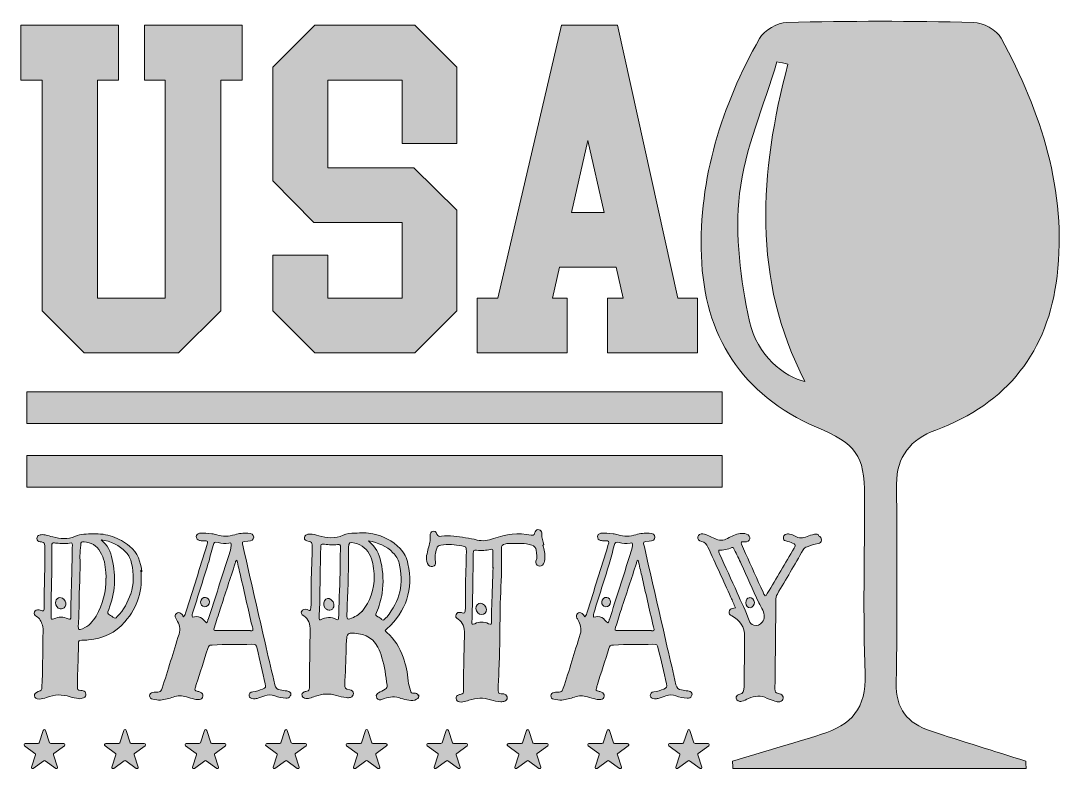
# Model space of a CAD drawing. Header units: inches. Extents: x 149 to 937, y -822 to -258.
import ezdxf

# ---------------------------------------------------------------- set-up
doc = ezdxf.new("R2010")
doc.units = ezdxf.units.IN
doc.header["$MEASUREMENT"] = 0
doc.layers.add('Layer 1', color=7, linetype='Continuous')

# ---------------------------------------------------------------- blocks, each defined once
blk = doc.blocks.new('block 3')
at = {"layer": 'Layer 1', "true_color": 0x2a4f7b}
h = blk.add_hatch(color=167, dxfattribs=at)
h.dxf.hatch_style = 2
edge = h.paths.add_edge_path()
edge.add_spline(control_points=[(238.89, -672.14), (240.69, -686.94), (236.54, -699.93), (226.98, -711.11), (219.76, -719.41), (210.38, -723.92), (199.38, -724.82), (197.75, -725), (195.95, -725), (194.33, -725), (192.16, -725.18), (191.98, -725.36), (191.98, -727.53), (191.98, -730.05), (191.8, -732.58), (191.8, -735.1), (191.8, -743.4), (190.9, -751.7), (191.08, -760), (191.08, -762.53), (191.08, -762.53), (193.79, -762.89), (194.33, -762.89), (194.87, -762.89), (195.41, -763.07), (196.67, -763.43), (197.39, -764.33), (197.57, -765.59), (197.75, -766.86), (197.03, -767.94), (195.77, -768.48), (194.51, -769.02), (193.24, -769.2), (191.98, -769.02), (189.82, -768.66), (187.65, -768.48), (185.67, -767.76), (179.71, -765.59), (173.76, -765.95), (167.81, -768.12), (166, -768.84), (164.2, -769.38), (162.21, -769.38), (160.23, -769.38), (158.97, -768.48), (158.79, -767.04), (158.61, -765.59), (159.51, -764.51), (161.49, -763.79), (164.2, -762.89), (164.2, -762.89), (164.38, -760.18), (164.92, -747.91), (164.92, -735.64), (165.1, -723.38), (165.1, -721.94), (165.1, -720.49), (165.28, -719.05), (165.46, -717.24), (165.28, -715.44), (164.74, -713.64), (163.84, -710.93), (162.94, -708.4), (160.05, -706.96), (158.79, -706.42), (158.25, -705.16), (158.79, -703.71), (159.33, -702.27), (160.59, -701.73), (162.21, -702.09), (162.76, -702.27), (163.3, -702.45), (163.84, -702.63), (164.38, -702.81), (164.92, -702.99), (165.46, -702.81), (166.19, -702.09), (166, -701.19), (166, -700.29), (166, -685.49), (166.73, -670.7), (166.54, -655.91), (166.54, -655.18), (166.54, -654.46), (166.54, -653.74), (166.36, -651.58), (166.19, -651.4), (164.02, -650.86), (163.66, -650.86), (163.3, -650.86), (162.94, -650.86), (161.67, -650.49), (160.77, -649.77), (160.59, -648.33), (160.41, -647.07), (161.31, -645.98), (162.94, -645.62), (164.2, -645.26), (165.46, -645.26), (166.73, -645.62), (168.71, -645.98), (170.7, -646.53), (172.68, -647.07), (178.27, -648.69), (183.86, -649.05), (189.28, -646.71), (193.61, -644.72), (198.3, -644.9), (202.99, -644.72), (208.04, -644.54), (212.91, -645.26), (217.6, -646.89), (222.29, -648.51), (226.62, -650.86), (230.41, -654.1), (236.54, -659.15), (238.89, -665.83), (239.79, -673.4), (239.79, -673.4), (238.89, -672.14), (238.89, -672.14)], knot_values=[0, 0, 0, 0, 1, 1, 1, 2, 2, 2, 3, 3, 3, 4, 4, 4, 5, 5, 5, 6, 6, 6, 7, 7, 7, 8, 8, 8, 9, 9, 9, 10, 10, 10, 11, 11, 11, 12, 12, 12, 13, 13, 13, 14, 14, 14, 15, 15, 15, 16, 16, 16, 17, 17, 17, 18, 18, 18, 19, 19, 19, 20, 20, 20, 21, 21, 21, 22, 22, 22, 23, 23, 23, 24, 24, 24, 25, 25, 25, 26, 26, 26, 27, 27, 27, 28, 28, 28, 29, 29, 29, 30, 30, 30, 31, 31, 31, 32, 32, 32, 33, 33, 33, 34, 34, 34, 35, 35, 35, 36, 36, 36, 37, 37, 37, 38, 38, 38, 39, 39, 39, 40, 40, 40, 40], degree=3, periodic=1)
edge = h.paths.add_edge_path()
edge.add_spline(control_points=[(186.93, -667.99), (187.47, -663.12), (187.11, -658.25), (187.29, -653.38), (187.29, -651.58), (187.11, -651.4), (185.13, -651.76), (181.88, -652.48), (178.63, -652.12), (175.38, -651.76), (174.84, -651.76), (174.3, -651.76), (173.76, -651.58), (172.32, -651.21), (171.78, -651.94), (171.78, -653.38), (171.78, -653.74), (171.78, -654.1), (171.78, -654.46), (171.78, -668.53), (171.78, -682.61), (171.24, -695.96), (171.24, -700.1), (171.24, -703.71), (171.24, -707.32), (171.24, -709.31), (171.6, -709.49), (173.4, -708.77), (177.01, -707.32), (180.44, -707.14), (184.05, -708.77), (185.85, -709.49), (186.03, -709.31), (186.21, -707.32), (186.21, -706.78), (186.21, -706.24), (186.21, -705.7), (186.03, -694.15), (186.75, -682.61), (186.93, -671.06), (186.93, -670.52), (186.93, -669.98), (186.93, -669.44), (186.93, -669.44), (186.93, -667.99), (186.93, -667.99)], knot_values=[0, 0, 0, 0, 1, 1, 1, 2, 2, 2, 3, 3, 3, 4, 4, 4, 5, 5, 5, 6, 6, 6, 7, 7, 7, 8, 8, 8, 9, 9, 9, 10, 10, 10, 11, 11, 11, 12, 12, 12, 13, 13, 13, 14, 14, 14, 15, 15, 15, 15], degree=3, periodic=1)
edge = h.paths.add_edge_path()
edge.add_spline(control_points=[(180.8, -694.15), (182.42, -695.78), (182.78, -697.94), (181.88, -699.56), (180.98, -701.01), (179.54, -701.73), (178.09, -701.37), (176.11, -700.83), (174.66, -698.84), (174.66, -696.68), (174.66, -695.05), (175.38, -693.79), (176.83, -693.07), (178.45, -692.35), (179.54, -693.07), (180.62, -693.97), (180.62, -693.97), (180.8, -694.15), (180.8, -694.15)], knot_values=[0, 0, 0, 0, 1, 1, 1, 2, 2, 2, 3, 3, 3, 4, 4, 4, 5, 5, 5, 6, 6, 6, 6], degree=3, periodic=1)
edge = h.paths.add_edge_path()
edge.add_spline(control_points=[(212.73, -678.28), (212.73, -676.83), (212.73, -675.39), (212.55, -673.95), (212.19, -668.53), (211.29, -663.12), (208.4, -658.25), (205.69, -653.56), (201.36, -651.21), (196.13, -650.67), (194.15, -650.49), (193.79, -651.04), (193.61, -653.2), (193.43, -655.91), (193.06, -658.61), (193.06, -661.32), (193.43, -673.95), (192.34, -686.58), (192.34, -699.2), (192.34, -704.26), (192.16, -709.31), (191.8, -714.36), (191.62, -717.42), (192.16, -717.61), (195.05, -716.34), (199.56, -714.36), (202.81, -710.93), (205.15, -706.78), (210.2, -697.94), (212.91, -688.38), (212.55, -678.1), (212.55, -678.1), (212.73, -678.28), (212.73, -678.28)], knot_values=[0, 0, 0, 0, 1, 1, 1, 2, 2, 2, 3, 3, 3, 4, 4, 4, 5, 5, 5, 6, 6, 6, 7, 7, 7, 8, 8, 8, 9, 9, 9, 10, 10, 10, 11, 11, 11, 11], degree=3, periodic=1)
edge = h.paths.add_edge_path()
edge.add_spline(control_points=[(231.31, -690.18), (233.84, -682.61), (233.66, -674.85), (232.03, -667.09), (231.31, -663.84), (230.05, -660.96), (227.7, -658.61), (222.65, -653.2), (216.34, -650.31), (208.94, -649.23), (213.81, -653.02), (216.16, -658.25), (217.42, -664.02), (220.31, -676.83), (219.59, -689.46), (214.71, -701.73), (213.45, -704.8), (213.45, -704.8), (216.16, -706.42), (216.7, -706.78), (217.24, -707.14), (217.78, -707.5), (219.59, -708.77), (219.59, -708.77), (221.21, -707.14), (226.08, -702.27), (229.15, -696.32), (231.31, -689.82), (231.31, -689.82), (231.31, -690.18), (231.31, -690.18)], knot_values=[0, 0, 0, 0, 1, 1, 1, 2, 2, 2, 3, 3, 3, 4, 4, 4, 5, 5, 5, 6, 6, 6, 7, 7, 7, 8, 8, 8, 9, 9, 9, 10, 10, 10, 10], degree=3, periodic=1)
h = blk.add_hatch(color=167, dxfattribs=at)
h.dxf.hatch_style = 2
edge = h.paths.add_edge_path()
edge.add_spline(control_points=[(351.64, -764.33), (352.19, -765.23), (352.19, -766.13), (351.64, -767.04), (350.92, -768.3), (349.84, -768.84), (348.4, -768.66), (345.51, -768.48), (342.62, -768.12), (339.92, -767.04), (337.39, -765.95), (334.87, -765.95), (332.34, -767.04), (330.54, -767.76), (328.55, -768.48), (326.57, -768.84), (325.67, -769.02), (324.77, -769.2), (323.86, -769.2), (321.88, -769.2), (320.8, -768.3), (320.61, -766.86), (320.43, -765.41), (321.34, -764.15), (323.32, -763.97), (326.03, -763.61), (328.37, -762.71), (330.72, -761.8), (333.24, -760.72), (333.24, -760.54), (332.7, -757.83), (330.72, -748.99), (328.73, -740.16), (326.57, -731.32), (325.85, -728.07), (325.85, -728.07), (322.6, -728.07), (312.68, -728.25), (302.75, -728.07), (292.83, -728.61), (290.31, -728.79), (290.13, -728.97), (289.4, -731.32), (286.52, -740.34), (283.63, -749.36), (280.74, -758.38), (280.39, -759.28), (280.2, -760.18), (280.02, -761.08), (279.48, -762.89), (279.66, -763.07), (281.47, -763.43), (282.19, -763.61), (283.09, -763.79), (283.81, -764.15), (285.07, -764.69), (285.98, -765.77), (285.8, -767.22), (285.62, -768.66), (284.71, -769.56), (283.27, -769.74), (282.01, -769.92), (280.74, -769.74), (279.48, -769.38), (277.5, -768.84), (275.33, -768.48), (273.35, -767.76), (269.92, -766.5), (266.67, -766.67), (263.43, -767.94), (260.36, -769.02), (257.11, -769.74), (253.86, -770.1), (251.88, -770.28), (249.9, -769.92), (247.91, -769.56), (246.47, -769.38), (245.57, -768.12), (245.57, -766.86), (245.57, -765.59), (246.47, -764.51), (248.09, -764.33), (249.35, -764.15), (250.62, -764.15), (251.88, -764.15), (253.14, -764.15), (254.04, -763.61), (254.41, -762.34), (254.59, -761.99), (254.77, -761.62), (254.95, -761.26), (259.46, -747.73), (263.43, -734.02), (267.76, -720.49), (269.02, -716.34), (267.94, -712.91), (265.95, -709.49), (265.77, -709.13), (265.41, -708.77), (265.23, -708.4), (264.51, -706.96), (264.69, -705.7), (265.77, -704.8), (266.67, -703.89), (267.94, -703.89), (269.2, -704.8), (269.56, -705.16), (269.92, -705.52), (270.28, -705.88), (270.64, -706.24), (270.82, -706.78), (271.18, -707.32), (272.45, -706.06), (272.63, -704.98), (272.99, -703.89), (278.22, -687.12), (283.45, -670.34), (288.68, -653.56), (289.77, -650.13), (289.77, -650.13), (286.16, -649.95), (285.07, -649.95), (283.99, -649.95), (283.09, -649.77), (281.65, -649.41), (280.74, -648.15), (280.74, -646.89), (280.74, -645.62), (281.65, -644.54), (283.27, -644.36), (286.34, -644.18), (289.4, -644.18), (292.47, -644.72), (293.73, -644.9), (295, -645.08), (296.26, -645.44), (300.77, -647.07), (305.28, -646.71), (309.79, -645.44), (313.04, -644.54), (316.28, -644), (319.71, -644.18), (322.42, -644.36), (324.04, -645.44), (324.04, -647.25), (324.04, -649.23), (322.6, -650.31), (319.71, -650.31), (314.66, -650.31), (315.2, -650.67), (316.1, -654.64), (321.88, -679.9), (327.65, -705.16), (333.42, -730.41), (335.59, -739.8), (337.93, -749.18), (339.92, -758.56), (340.46, -761.08), (341.9, -762.17), (344.07, -762.53), (345.69, -762.89), (347.31, -763.07), (348.94, -763.25), (350.2, -763.43), (351.28, -763.79), (352.01, -764.87), (352.01, -764.87), (351.64, -764.33), (351.64, -764.33)], knot_values=[0, 0, 0, 0, 1, 1, 1, 2, 2, 2, 3, 3, 3, 4, 4, 4, 5, 5, 5, 6, 6, 6, 7, 7, 7, 8, 8, 8, 9, 9, 9, 10, 10, 10, 11, 11, 11, 12, 12, 12, 13, 13, 13, 14, 14, 14, 15, 15, 15, 16, 16, 16, 17, 17, 17, 18, 18, 18, 19, 19, 19, 20, 20, 20, 21, 21, 21, 22, 22, 22, 23, 23, 23, 24, 24, 24, 25, 25, 25, 26, 26, 26, 27, 27, 27, 28, 28, 28, 29, 29, 29, 30, 30, 30, 31, 31, 31, 32, 32, 32, 33, 33, 33, 34, 34, 34, 35, 35, 35, 36, 36, 36, 37, 37, 37, 38, 38, 38, 39, 39, 39, 40, 40, 40, 41, 41, 41, 42, 42, 42, 43, 43, 43, 44, 44, 44, 45, 45, 45, 46, 46, 46, 47, 47, 47, 48, 48, 48, 49, 49, 49, 50, 50, 50, 51, 51, 51, 52, 52, 52, 53, 53, 53, 54, 54, 54, 55, 55, 55, 56, 56, 56, 56], degree=3, periodic=1)
edge = h.paths.add_edge_path()
edge.add_spline(control_points=[(289.77, -709.49), (295, -693.07), (300.23, -676.65), (305.46, -660.24), (306.18, -658.07), (306.9, -655.91), (307.08, -653.56), (307.26, -651.76), (307.08, -651.4), (305.28, -651.76), (302.58, -652.3), (299.87, -652.12), (297.16, -651.4), (294.46, -650.67), (294.09, -650.86), (293.37, -653.56), (292.11, -658.25), (291.03, -662.94), (289.58, -667.63), (285.8, -679.72), (282.01, -691.81), (278.22, -703.89), (277.86, -704.98), (277.32, -706.06), (277.86, -707.68), (280.02, -707.14), (282.01, -706.96), (283.99, -707.86), (285.98, -708.77), (286.88, -710.75), (288.5, -711.83), (289.4, -711.11), (289.4, -710.21), (289.58, -709.49), (289.58, -709.49), (289.77, -709.49), (289.77, -709.49)], knot_values=[0, 0, 0, 0, 1, 1, 1, 2, 2, 2, 3, 3, 3, 4, 4, 4, 5, 5, 5, 6, 6, 6, 7, 7, 7, 8, 8, 8, 9, 9, 9, 10, 10, 10, 11, 11, 11, 12, 12, 12, 12], degree=3, periodic=1)
edge = h.paths.add_edge_path()
edge.add_spline(control_points=[(287.6, -692.89), (289.4, -692.89), (290.67, -694.33), (290.67, -696.14), (290.67, -698.12), (288.86, -699.93), (286.88, -699.75), (285.07, -699.56), (283.81, -697.94), (283.99, -696.14), (284.17, -694.15), (285.8, -692.53), (287.78, -692.71), (287.78, -692.71), (287.6, -692.89), (287.6, -692.89)], knot_values=[0, 0, 0, 0, 1, 1, 1, 2, 2, 2, 3, 3, 3, 4, 4, 4, 5, 5, 5, 5], degree=3, periodic=1)
edge = h.paths.add_edge_path()
edge.add_spline(control_points=[(321.52, -717.97), (323.5, -717.97), (323.68, -717.61), (323.32, -715.8), (323.14, -715.26), (322.96, -714.72), (322.78, -714.18), (319.89, -701.55), (317.01, -688.92), (314.12, -676.29), (313.22, -672.5), (312.32, -668.72), (311.42, -664.56), (310.33, -665.29), (310.33, -666.19), (310.15, -666.91), (306.36, -678.46), (302.58, -690), (298.79, -701.55), (297.34, -706.06), (295.9, -710.57), (294.46, -715.26), (293.73, -717.42), (293.91, -717.79), (296.08, -717.79), (304.56, -717.79), (313.04, -717.79), (321.52, -717.79), (321.52, -717.79), (321.52, -717.97), (321.52, -717.97)], knot_values=[0, 0, 0, 0, 1, 1, 1, 2, 2, 2, 3, 3, 3, 4, 4, 4, 5, 5, 5, 6, 6, 6, 7, 7, 7, 8, 8, 8, 9, 9, 9, 10, 10, 10, 10], degree=3, periodic=1)
h = blk.add_hatch(color=167, dxfattribs=at)
h.dxf.hatch_style = 2
edge = h.paths.add_edge_path()
edge.add_spline(control_points=[(448.52, -766.31), (448.89, -767.76), (448.16, -768.84), (446.9, -769.56), (445.1, -770.64), (443.11, -770.64), (441.13, -770.28), (439.14, -769.92), (436.98, -769.56), (435, -768.84), (430.84, -767.22), (426.7, -767.58), (422.55, -769.02), (421.65, -769.38), (420.74, -769.74), (419.84, -769.92), (418.22, -770.1), (416.95, -769.2), (416.59, -767.76), (416.23, -766.31), (416.95, -765.41), (418.22, -764.69), (419.84, -763.79), (421.46, -762.89), (423.09, -761.99), (424.35, -761.26), (424.89, -760.36), (424.71, -758.92), (423.63, -751.88), (422.91, -744.85), (420.74, -738.17), (419.84, -735.47), (418.94, -732.76), (417.68, -730.23), (413.53, -721.94), (405.23, -719.41), (396.93, -719.77), (395.49, -719.77), (394.58, -720.67), (394.4, -722.12), (394.22, -723.92), (393.86, -725.72), (393.86, -727.53), (393.86, -736.91), (393.32, -746.29), (392.78, -755.67), (392.78, -756.39), (392.78, -757.11), (392.78, -757.83), (392.78, -761.62), (392.78, -761.62), (396.57, -762.34), (398.19, -762.71), (399.27, -763.79), (399.27, -765.23), (399.27, -766.67), (398.37, -767.58), (397.11, -768.12), (396.03, -768.48), (394.95, -768.48), (393.86, -768.3), (391.34, -767.94), (388.81, -767.58), (386.46, -766.67), (381.05, -764.87), (375.82, -765.41), (370.59, -767.22), (369.15, -767.76), (367.7, -768.3), (366.26, -768.66), (365, -769.02), (363.73, -769.02), (362.47, -768.66), (361.39, -768.3), (360.67, -767.58), (360.49, -766.5), (360.31, -765.59), (360.85, -764.87), (361.57, -764.33), (362.29, -763.79), (363.19, -763.61), (364.09, -763.43), (365.54, -763.25), (366.08, -762.34), (366.08, -760.9), (366.08, -758.02), (366.08, -755.13), (366.08, -752.24), (366.26, -740.7), (366.44, -729.15), (366.62, -717.61), (366.62, -715.44), (366.44, -713.28), (365.54, -711.11), (364.64, -709.31), (363.73, -707.68), (361.75, -706.6), (359.95, -705.7), (359.58, -704.26), (360.31, -702.99), (361.03, -701.73), (362.29, -701.37), (364.28, -701.91), (364.64, -702.09), (365, -702.27), (365.36, -702.45), (366.26, -702.81), (366.8, -702.45), (366.98, -701.55), (367.16, -700.29), (367.34, -699.02), (367.34, -697.76), (367.34, -691.09), (367.52, -684.41), (367.52, -677.74), (367.52, -671.42), (368.06, -665.29), (368.06, -658.97), (368.06, -656.99), (368.06, -655), (368.06, -653.02), (368.06, -651.58), (367.52, -650.67), (365.9, -650.49), (363.19, -650.13), (362.29, -649.23), (362.29, -647.79), (362.29, -645.98), (363.92, -644.9), (366.62, -644.9), (368.79, -644.9), (370.95, -645.44), (373.11, -646.16), (379.25, -648.15), (385.38, -648.51), (391.52, -645.8), (394.22, -644.54), (397.29, -644.18), (400.36, -644.18), (404.87, -644.18), (409.38, -643.64), (413.89, -644.72), (421.82, -646.53), (428.86, -649.77), (434.45, -655.91), (437.52, -659.15), (439.5, -662.94), (440.41, -667.27), (444.38, -686.58), (439.32, -702.99), (424.53, -716.34), (422.91, -717.79), (422.91, -717.79), (424.53, -719.23), (430.3, -724.28), (434.27, -730.59), (436.8, -737.81), (438.78, -743.58), (440.05, -749.54), (440.59, -755.67), (440.77, -758.2), (441.49, -760.54), (442.21, -762.89), (442.57, -764.33), (443.29, -765.23), (444.92, -765.05), (445.28, -765.05), (445.64, -765.05), (446, -765.05), (447.26, -765.23), (448.16, -765.95), (448.52, -767.22), (448.52, -767.22), (448.52, -766.31), (448.52, -766.31)], knot_values=[0, 0, 0, 0, 1, 1, 1, 2, 2, 2, 3, 3, 3, 4, 4, 4, 5, 5, 5, 6, 6, 6, 7, 7, 7, 8, 8, 8, 9, 9, 9, 10, 10, 10, 11, 11, 11, 12, 12, 12, 13, 13, 13, 14, 14, 14, 15, 15, 15, 16, 16, 16, 17, 17, 17, 18, 18, 18, 19, 19, 19, 20, 20, 20, 21, 21, 21, 22, 22, 22, 23, 23, 23, 24, 24, 24, 25, 25, 25, 26, 26, 26, 27, 27, 27, 28, 28, 28, 29, 29, 29, 30, 30, 30, 31, 31, 31, 32, 32, 32, 33, 33, 33, 34, 34, 34, 35, 35, 35, 36, 36, 36, 37, 37, 37, 38, 38, 38, 39, 39, 39, 40, 40, 40, 41, 41, 41, 42, 42, 42, 43, 43, 43, 44, 44, 44, 45, 45, 45, 46, 46, 46, 47, 47, 47, 48, 48, 48, 49, 49, 49, 50, 50, 50, 51, 51, 51, 52, 52, 52, 53, 53, 53, 54, 54, 54, 55, 55, 55, 56, 56, 56, 57, 57, 57, 58, 58, 58, 58], degree=3, periodic=1)
edge = h.paths.add_edge_path()
edge.add_spline(control_points=[(389.53, -655.18), (389.53, -653.02), (389.17, -652.48), (387.19, -652.84), (383.94, -653.56), (380.69, -652.84), (377.44, -652.66), (374.56, -652.48), (374.56, -652.48), (374.56, -655.37), (374.38, -665.65), (374.2, -675.93), (374.02, -686.21), (373.84, -692.53), (374.02, -698.84), (373.48, -705.16), (373.3, -706.6), (373.3, -708.04), (373.66, -709.67), (374.02, -709.67), (374.2, -709.67), (374.38, -709.67), (378.35, -707.68), (382.32, -707.14), (386.46, -709.31), (387.73, -709.85), (388.09, -709.49), (388.09, -707.68), (388.27, -703.89), (388.27, -700.1), (388.45, -696.32), (388.81, -684.59), (389.53, -672.86), (389.35, -661.14), (389.35, -659.15), (389.53, -657.17), (389.53, -655.18)], knot_values=[0, 0, 0, 0, 1, 1, 1, 2, 2, 2, 3, 3, 3, 4, 4, 4, 5, 5, 5, 6, 6, 6, 7, 7, 7, 8, 8, 8, 9, 9, 9, 10, 10, 10, 11, 11, 11, 12, 12, 12, 12], degree=3, periodic=1)
edge = h.paths.add_edge_path()
edge.add_spline(control_points=[(378.35, -693.97), (379.97, -692.89), (381.77, -693.43), (383.4, -695.42), (384.12, -696.32), (384.48, -697.4), (384.48, -698.66), (384.48, -700.1), (383.94, -701.37), (382.5, -702.09), (381.23, -702.81), (379.97, -702.45), (378.89, -701.55), (378.35, -701.19), (377.81, -700.65), (377.44, -700.1), (376.18, -698.12), (376.72, -695.42), (378.53, -694.15), (378.53, -694.15), (378.35, -693.97), (378.35, -693.97)], knot_values=[0, 0, 0, 0, 1, 1, 1, 2, 2, 2, 3, 3, 3, 4, 4, 4, 5, 5, 5, 6, 6, 6, 7, 7, 7, 7], degree=3, periodic=1)
edge = h.paths.add_edge_path()
edge.add_spline(control_points=[(405.77, -703.35), (412.08, -695.78), (414.97, -686.75), (414.97, -676.83), (414.79, -671.6), (414.07, -666.55), (412.08, -661.68), (409.92, -656.27), (405.77, -653.2), (400.36, -651.76), (396.39, -650.67), (395.67, -651.21), (395.67, -655.18), (395.67, -669.62), (395.3, -684.05), (394.58, -698.48), (394.4, -701.37), (394.4, -704.26), (394.4, -707.14), (394.4, -708.94), (394.76, -709.31), (396.57, -708.77), (400.18, -707.68), (403.42, -705.88), (405.77, -702.99), (405.77, -702.99), (405.77, -703.35), (405.77, -703.35)], knot_values=[0, 0, 0, 0, 1, 1, 1, 2, 2, 2, 3, 3, 3, 4, 4, 4, 5, 5, 5, 6, 6, 6, 7, 7, 7, 8, 8, 8, 9, 9, 9, 9], degree=3, periodic=1)
edge = h.paths.add_edge_path()
edge.add_spline(control_points=[(420.38, -709.31), (421.28, -710.03), (422, -709.85), (422.73, -709.13), (423.27, -708.59), (423.81, -708.04), (424.35, -707.5), (434.27, -695.59), (437.52, -682.07), (433.73, -666.91), (433.01, -663.84), (431.39, -661.32), (429.04, -658.97), (424.17, -653.92), (417.86, -651.58), (410.64, -649.95), (416.41, -655.55), (418.58, -658.97), (420.02, -666.01), (421.65, -673.77), (422.19, -681.52), (420.92, -689.46), (420.02, -694.51), (418.76, -699.38), (416.59, -704.07), (415.69, -706.24), (415.69, -706.24), (417.68, -707.32), (418.76, -707.86), (419.66, -708.4), (420.38, -709.13), (420.38, -709.13), (420.38, -709.31), (420.38, -709.31)], knot_values=[0, 0, 0, 0, 1, 1, 1, 2, 2, 2, 3, 3, 3, 4, 4, 4, 5, 5, 5, 6, 6, 6, 7, 7, 7, 8, 8, 8, 9, 9, 9, 10, 10, 10, 11, 11, 11, 11], degree=3, periodic=1)
h = blk.add_hatch(color=167, dxfattribs=at)
h.dxf.hatch_style = 2
edge = h.paths.add_edge_path()
edge.add_spline(control_points=[(542.16, -653.56), (543.24, -656.63), (543.78, -659.88), (543.6, -663.12), (543.6, -664.56), (543.24, -666.01), (542.52, -667.27), (541.62, -668.9), (540.17, -669.44), (538.73, -668.9), (537.29, -668.35), (536.39, -666.91), (536.93, -665.29), (538.01, -662.58), (537.47, -659.88), (537.11, -657.17), (536.75, -655.18), (535.66, -653.92), (533.68, -653.38), (531.15, -652.66), (528.63, -651.94), (525.92, -651.94), (523.04, -651.94), (520.15, -651.94), (517.26, -651.94), (516.18, -651.94), (515.1, -652.12), (514.2, -652.3), (511.31, -653.02), (510.95, -653.56), (510.95, -656.45), (510.95, -660.24), (510.95, -664.02), (510.95, -667.81), (510.95, -679), (510.23, -690.18), (509.87, -701.37), (509.87, -702.27), (509.87, -703.17), (509.87, -704.07), (509.69, -716.88), (509.69, -729.69), (509.14, -742.5), (508.96, -747.73), (508.96, -753.15), (508.42, -758.38), (508.24, -760), (508.42, -761.62), (508.42, -763.25), (508.42, -764.69), (509.14, -765.41), (510.59, -765.41), (511.49, -765.41), (512.39, -765.41), (513.29, -765.77), (514.56, -766.31), (515.28, -767.22), (515.28, -768.48), (515.28, -769.74), (514.56, -770.46), (513.48, -771.01), (512.57, -771.37), (511.49, -771.37), (510.41, -771.37), (507.7, -771.37), (505.18, -770.64), (502.65, -769.92), (497.24, -768.12), (491.83, -768.48), (486.41, -770.28), (484.97, -770.83), (483.35, -771.18), (481.72, -771.55), (481, -771.73), (480.1, -771.73), (479.38, -771.55), (477.75, -771.37), (476.85, -770.28), (476.67, -769.02), (476.49, -767.76), (477.21, -766.67), (478.66, -766.13), (479.02, -765.95), (479.38, -765.95), (479.74, -765.95), (482.26, -765.23), (482.26, -765.23), (482.26, -762.34), (482.26, -756.75), (482.26, -751.16), (482.44, -745.57), (482.62, -737.09), (482.8, -728.61), (482.99, -720.13), (482.99, -717.97), (482.8, -715.8), (481.9, -713.64), (481.18, -711.83), (480.28, -710.21), (478.29, -709.13), (476.49, -708.22), (476.13, -706.96), (476.67, -705.7), (477.21, -704.26), (478.48, -703.71), (480.28, -704.07), (480.64, -704.07), (481, -704.26), (481.36, -704.44), (482.8, -704.98), (483.35, -704.26), (483.53, -702.99), (483.71, -701.91), (483.71, -700.83), (483.71, -699.75), (483.71, -695.24), (483.89, -690.72), (483.89, -686.21), (483.71, -676.83), (484.43, -667.45), (484.43, -658.07), (484.43, -654.46), (484.43, -654.46), (481, -653.92), (475.77, -653.02), (470.54, -652.3), (465.13, -653.2), (463.32, -653.56), (462.42, -654.28), (462.06, -655.91), (461.34, -659.15), (460.25, -662.22), (461.16, -665.65), (461.7, -667.63), (460.62, -669.08), (458.99, -669.44), (457.55, -669.8), (455.92, -668.9), (455.2, -667.09), (454.48, -665.11), (454.12, -663.12), (454.48, -661.14), (454.84, -659.33), (455.2, -657.53), (455.74, -655.73), (456.65, -652.66), (457.37, -649.59), (457.19, -646.35), (457.01, -644.36), (457.73, -643.28), (458.99, -642.92), (460.25, -642.56), (461.52, -643.1), (462.24, -644.9), (462.96, -646.71), (464.04, -646.89), (465.67, -646.53), (468.73, -645.98), (471.8, -646.16), (474.87, -646.53), (480.82, -647.25), (486.77, -647.97), (492.55, -649.41), (496.7, -650.49), (500.85, -649.77), (504.81, -648.33), (514.2, -644.9), (523.58, -643.82), (533.32, -645.8), (534.58, -645.98), (535.48, -645.8), (535.84, -644.36), (535.84, -644), (536.02, -643.64), (536.21, -643.28), (536.93, -642.02), (537.83, -641.29), (539.27, -641.65), (540.53, -641.83), (541.07, -642.74), (541.26, -644), (541.26, -644.36), (541.26, -644.72), (541.26, -645.08), (541.26, -647.79), (541.98, -650.31), (542.88, -652.84), (542.88, -652.84), (542.16, -653.56), (542.16, -653.56)], knot_values=[0, 0, 0, 0, 1, 1, 1, 2, 2, 2, 3, 3, 3, 4, 4, 4, 5, 5, 5, 6, 6, 6, 7, 7, 7, 8, 8, 8, 9, 9, 9, 10, 10, 10, 11, 11, 11, 12, 12, 12, 13, 13, 13, 14, 14, 14, 15, 15, 15, 16, 16, 16, 17, 17, 17, 18, 18, 18, 19, 19, 19, 20, 20, 20, 21, 21, 21, 22, 22, 22, 23, 23, 23, 24, 24, 24, 25, 25, 25, 26, 26, 26, 27, 27, 27, 28, 28, 28, 29, 29, 29, 30, 30, 30, 31, 31, 31, 32, 32, 32, 33, 33, 33, 34, 34, 34, 35, 35, 35, 36, 36, 36, 37, 37, 37, 38, 38, 38, 39, 39, 39, 40, 40, 40, 41, 41, 41, 42, 42, 42, 43, 43, 43, 44, 44, 44, 45, 45, 45, 46, 46, 46, 47, 47, 47, 48, 48, 48, 49, 49, 49, 50, 50, 50, 51, 51, 51, 52, 52, 52, 53, 53, 53, 54, 54, 54, 55, 55, 55, 56, 56, 56, 57, 57, 57, 58, 58, 58, 59, 59, 59, 60, 60, 60, 61, 61, 61, 62, 62, 62, 63, 63, 63, 63], degree=3, periodic=1)
edge = h.paths.add_edge_path()
edge.add_spline(control_points=[(504.45, -670.7), (504.45, -665.65), (504.45, -661.86), (504.45, -658.07), (504.45, -656.27), (504.45, -656.09), (502.65, -656.45), (499.22, -657.35), (495.79, -657.35), (492.18, -657.17), (489.66, -656.99), (489.66, -656.99), (489.66, -659.7), (489.48, -670.52), (489.3, -681.34), (489.12, -692.17), (488.94, -698.48), (488.94, -704.8), (488.58, -711.11), (488.4, -713.28), (488.76, -713.45), (490.74, -712.55), (494.17, -710.93), (497.6, -710.75), (501.21, -712.55), (503.19, -713.45), (503.37, -713.28), (503.37, -710.93), (503.37, -707.14), (503.37, -703.35), (503.55, -699.56), (503.91, -689.28), (504.27, -679), (504.63, -669.98), (504.63, -669.98), (504.45, -670.7), (504.45, -670.7)], knot_values=[0, 0, 0, 0, 1, 1, 1, 2, 2, 2, 3, 3, 3, 4, 4, 4, 5, 5, 5, 6, 6, 6, 7, 7, 7, 8, 8, 8, 9, 9, 9, 10, 10, 10, 11, 11, 11, 12, 12, 12, 12], degree=3, periodic=1)
edge = h.paths.add_edge_path()
edge.add_spline(control_points=[(499.58, -701.91), (499.58, -704.07), (497.96, -705.7), (495.97, -705.7), (493.81, -705.7), (491.64, -703.35), (491.64, -701.01), (491.64, -698.84), (493.27, -697.04), (495.07, -697.04), (497.24, -697.04), (499.58, -699.56), (499.58, -701.91)], knot_values=[0, 0, 0, 0, 1, 1, 1, 2, 2, 2, 3, 3, 3, 4, 4, 4, 4], degree=3, periodic=1)
h = blk.add_hatch(color=167, dxfattribs=at)
h.dxf.hatch_style = 2
edge = h.paths.add_edge_path()
edge.add_spline(control_points=[(654.19, -764.33), (654.73, -765.23), (654.73, -766.13), (654.19, -767.04), (653.47, -768.3), (652.39, -768.84), (650.94, -768.66), (648.06, -768.48), (645.17, -768.12), (642.47, -767.04), (639.94, -765.95), (637.41, -765.95), (634.89, -767.04), (633.08, -767.76), (631.1, -768.48), (629.12, -768.84), (628.21, -769.02), (627.31, -769.2), (626.41, -769.2), (624.42, -769.2), (623.34, -768.3), (623.16, -766.86), (622.98, -765.41), (623.88, -764.15), (625.87, -763.97), (628.57, -763.61), (630.92, -762.71), (633.26, -761.8), (635.79, -760.72), (635.79, -760.54), (635.25, -757.83), (633.26, -748.99), (631.28, -740.16), (629.12, -731.32), (628.39, -728.07), (628.39, -728.07), (625.15, -728.07), (615.22, -728.25), (605.3, -728.07), (595.38, -728.61), (592.85, -728.79), (592.67, -728.97), (591.95, -731.32), (589.07, -740.34), (586.18, -749.36), (583.29, -758.38), (582.93, -759.28), (582.75, -760.18), (582.57, -761.08), (582.03, -762.89), (582.21, -763.07), (584.01, -763.43), (584.74, -763.61), (585.64, -763.79), (586.36, -764.15), (587.62, -764.69), (588.52, -765.77), (588.34, -767.22), (588.16, -768.66), (587.26, -769.56), (585.82, -769.74), (584.55, -769.92), (583.29, -769.74), (582.03, -769.38), (580.04, -768.84), (577.88, -768.48), (575.9, -767.76), (572.47, -766.5), (569.22, -766.67), (565.97, -767.94), (562.91, -769.02), (559.66, -769.74), (556.41, -770.1), (554.43, -770.28), (552.44, -769.92), (550.46, -769.56), (549.02, -769.38), (548.11, -768.12), (548.11, -766.86), (548.11, -765.59), (549.02, -764.51), (550.64, -764.33), (551.9, -764.15), (553.16, -764.15), (554.43, -764.15), (555.69, -764.15), (556.59, -763.61), (556.95, -762.34), (557.13, -761.99), (557.31, -761.62), (557.49, -761.26), (562, -747.73), (565.97, -734.02), (570.3, -720.49), (571.57, -716.34), (570.48, -712.91), (568.5, -709.49), (568.32, -709.13), (567.96, -708.77), (567.78, -708.4), (567.06, -706.96), (567.23, -705.7), (568.32, -704.8), (569.22, -703.89), (570.48, -703.89), (571.75, -704.8), (572.11, -705.16), (572.47, -705.52), (572.83, -705.88), (573.19, -706.24), (573.37, -706.78), (573.73, -707.32), (574.99, -706.06), (575.17, -704.98), (575.53, -703.89), (580.77, -687.12), (586, -670.34), (591.23, -653.56), (592.31, -650.13), (592.31, -650.13), (588.7, -649.95), (587.62, -649.95), (586.54, -649.95), (585.64, -649.77), (584.19, -649.41), (583.29, -648.15), (583.29, -646.89), (583.29, -645.62), (584.19, -644.54), (585.82, -644.36), (588.88, -644.18), (591.95, -644.18), (595.02, -644.72), (596.28, -644.9), (597.54, -645.08), (598.81, -645.44), (603.32, -647.07), (607.83, -646.71), (612.34, -645.44), (615.58, -644.54), (618.83, -644), (622.26, -644.18), (624.96, -644.36), (626.59, -645.44), (626.59, -647.25), (626.59, -649.23), (625.15, -650.31), (622.26, -650.31), (617.21, -650.31), (617.75, -650.67), (618.65, -654.64), (624.42, -679.9), (630.2, -705.16), (635.97, -730.41), (638.14, -739.8), (640.48, -749.18), (642.47, -758.56), (643.01, -761.08), (644.45, -762.17), (646.61, -762.53), (648.24, -762.89), (649.86, -763.07), (651.49, -763.25), (652.75, -763.43), (653.83, -763.79), (654.55, -764.87), (654.55, -764.87), (654.19, -764.33), (654.19, -764.33)], knot_values=[0, 0, 0, 0, 1, 1, 1, 2, 2, 2, 3, 3, 3, 4, 4, 4, 5, 5, 5, 6, 6, 6, 7, 7, 7, 8, 8, 8, 9, 9, 9, 10, 10, 10, 11, 11, 11, 12, 12, 12, 13, 13, 13, 14, 14, 14, 15, 15, 15, 16, 16, 16, 17, 17, 17, 18, 18, 18, 19, 19, 19, 20, 20, 20, 21, 21, 21, 22, 22, 22, 23, 23, 23, 24, 24, 24, 25, 25, 25, 26, 26, 26, 27, 27, 27, 28, 28, 28, 29, 29, 29, 30, 30, 30, 31, 31, 31, 32, 32, 32, 33, 33, 33, 34, 34, 34, 35, 35, 35, 36, 36, 36, 37, 37, 37, 38, 38, 38, 39, 39, 39, 40, 40, 40, 41, 41, 41, 42, 42, 42, 43, 43, 43, 44, 44, 44, 45, 45, 45, 46, 46, 46, 47, 47, 47, 48, 48, 48, 49, 49, 49, 50, 50, 50, 51, 51, 51, 52, 52, 52, 53, 53, 53, 54, 54, 54, 55, 55, 55, 56, 56, 56, 56], degree=3, periodic=1)
edge = h.paths.add_edge_path()
edge.add_spline(control_points=[(592.31, -709.49), (597.54, -693.07), (602.77, -676.65), (608.01, -660.24), (608.73, -658.07), (609.45, -655.91), (609.63, -653.56), (609.81, -651.76), (609.63, -651.4), (607.83, -651.76), (605.12, -652.3), (602.42, -652.12), (599.71, -651.4), (597, -650.67), (596.64, -650.86), (595.92, -653.56), (594.66, -658.25), (593.58, -662.94), (592.13, -667.63), (588.34, -679.72), (584.55, -691.81), (580.77, -703.89), (580.41, -704.98), (579.86, -706.06), (580.41, -707.68), (582.57, -707.14), (584.55, -706.96), (586.54, -707.86), (588.52, -708.77), (589.42, -710.75), (591.05, -711.83), (591.95, -711.11), (591.95, -710.21), (592.13, -709.49), (592.13, -709.49), (592.31, -709.49), (592.31, -709.49)], knot_values=[0, 0, 0, 0, 1, 1, 1, 2, 2, 2, 3, 3, 3, 4, 4, 4, 5, 5, 5, 6, 6, 6, 7, 7, 7, 8, 8, 8, 9, 9, 9, 10, 10, 10, 11, 11, 11, 12, 12, 12, 12], degree=3, periodic=1)
edge = h.paths.add_edge_path()
edge.add_spline(control_points=[(590.15, -692.89), (591.95, -692.89), (593.21, -694.33), (593.21, -696.14), (593.21, -698.12), (591.41, -699.93), (589.42, -699.75), (587.62, -699.56), (586.36, -697.94), (586.54, -696.14), (586.72, -694.15), (588.34, -692.53), (590.33, -692.71), (590.33, -692.71), (590.15, -692.89), (590.15, -692.89)], knot_values=[0, 0, 0, 0, 1, 1, 1, 2, 2, 2, 3, 3, 3, 4, 4, 4, 5, 5, 5, 5], degree=3, periodic=1)
edge = h.paths.add_edge_path()
edge.add_spline(control_points=[(624.06, -717.97), (626.05, -717.97), (626.23, -717.61), (625.87, -715.8), (625.69, -715.26), (625.51, -714.72), (625.33, -714.18), (622.44, -701.55), (619.55, -688.92), (616.67, -676.29), (615.77, -672.5), (614.86, -668.72), (613.96, -664.56), (612.88, -665.29), (612.88, -666.19), (612.7, -666.91), (608.91, -678.46), (605.12, -690), (601.33, -701.55), (599.89, -706.06), (598.45, -710.57), (597, -715.26), (596.28, -717.42), (596.46, -717.79), (598.63, -717.79), (607.11, -717.79), (615.58, -717.79), (624.06, -717.79), (624.06, -717.79), (624.06, -717.97), (624.06, -717.97)], knot_values=[0, 0, 0, 0, 1, 1, 1, 2, 2, 2, 3, 3, 3, 4, 4, 4, 5, 5, 5, 6, 6, 6, 7, 7, 7, 8, 8, 8, 9, 9, 9, 10, 10, 10, 10], degree=3, periodic=1)
h = blk.add_hatch(color=167, dxfattribs=at)
h.dxf.hatch_style = 2
edge = h.paths.add_edge_path()
edge.add_spline(control_points=[(749.99, -646.16), (751.43, -646.71), (752.34, -647.97), (752.16, -649.41), (751.98, -650.86), (751.08, -651.94), (749.63, -652.12), (746.74, -652.48), (744.22, -653.74), (741.51, -654.46), (740.07, -654.82), (739.17, -655.55), (738.45, -656.81), (731.95, -667.99), (725.46, -679.18), (718.96, -690.18), (718.06, -691.63), (717.7, -693.25), (717.7, -695.05), (717.7, -700.29), (717.7, -705.52), (717.7, -710.75), (717.52, -727.17), (717.34, -743.58), (717.16, -760), (717.16, -760.54), (717.16, -761.08), (717.16, -761.62), (717.16, -764.51), (717.16, -764.51), (719.86, -765.23), (720.4, -765.41), (720.95, -765.59), (721.49, -765.77), (722.75, -766.31), (723.47, -767.22), (723.29, -768.66), (723.11, -770.1), (722.21, -771.01), (720.77, -771.37), (719.5, -771.55), (718.24, -771.37), (717.16, -771.01), (715.17, -770.28), (713.19, -769.74), (711.38, -768.84), (706.51, -766.31), (701.82, -766.86), (697.13, -769.02), (695.51, -769.74), (693.89, -770.64), (692.08, -771.01), (691.18, -771.18), (690.28, -771.18), (689.38, -770.83), (687.57, -769.92), (687.21, -767.76), (688.83, -766.5), (689.19, -766.31), (689.56, -765.95), (689.92, -765.95), (693.52, -765.41), (693.89, -763.07), (693.89, -760), (693.89, -747.37), (694.25, -734.74), (694.25, -722.12), (694.25, -715.08), (690.82, -709.85), (684.51, -706.6), (683.24, -705.88), (682.34, -705.16), (682.52, -703.71), (682.7, -702.09), (683.78, -701.37), (685.23, -701.01), (685.77, -700.83), (686.31, -700.83), (687.39, -700.65), (686.13, -697.76), (685.05, -695.24), (683.96, -692.71), (678.19, -680.08), (672.42, -667.45), (666.65, -654.82), (665.56, -652.48), (664.3, -651.04), (661.77, -650.49), (659.61, -650.13), (658.71, -648.69), (659.07, -647.07), (659.43, -645.44), (660.87, -644.54), (662.86, -644.72), (664.3, -644.9), (665.74, -645.44), (667.19, -646.16), (668.63, -646.89), (670.07, -647.61), (671.7, -648.33), (674.94, -649.95), (678.19, -649.95), (681.44, -648.15), (684.32, -646.53), (687.39, -645.08), (690.82, -644.54), (692.44, -644.36), (694.07, -644.36), (695.69, -644.9), (697.49, -645.62), (698.4, -647.07), (698.22, -648.51), (697.85, -650.13), (696.41, -651.04), (694.25, -650.86), (693.89, -650.86), (693.52, -650.67), (693.16, -650.67), (691.72, -650.67), (691.36, -651.04), (691.9, -652.48), (692.8, -654.82), (693.89, -657.17), (694.97, -659.51), (699.3, -669.26), (703.63, -679), (708.14, -688.74), (708.5, -689.64), (708.86, -690.72), (709.76, -691.45), (710.84, -691.27), (711.02, -690.36), (711.38, -689.64), (718.24, -678.28), (724.92, -666.91), (731.59, -655.55), (731.77, -655.18), (731.95, -654.82), (732.13, -654.46), (732.67, -653.56), (732.49, -652.84), (731.59, -652.3), (730.15, -651.58), (728.52, -650.86), (726.9, -650.49), (726.36, -650.31), (725.82, -650.31), (725.28, -650.13), (724.01, -649.77), (723.47, -648.87), (723.47, -647.61), (723.47, -646.53), (724.01, -645.8), (724.92, -645.26), (726, -644.72), (727.08, -644.72), (728.16, -644.9), (729.61, -645.26), (731.05, -645.8), (732.31, -646.53), (735.2, -648.15), (738.27, -648.15), (741.33, -646.89), (743.14, -646.16), (744.94, -645.44), (746.92, -645.08), (747.83, -644.9), (748.73, -644.9), (749.63, -645.26), (749.63, -645.26), (749.99, -646.16), (749.99, -646.16)], knot_values=[0, 0, 0, 0, 1, 1, 1, 2, 2, 2, 3, 3, 3, 4, 4, 4, 5, 5, 5, 6, 6, 6, 7, 7, 7, 8, 8, 8, 9, 9, 9, 10, 10, 10, 11, 11, 11, 12, 12, 12, 13, 13, 13, 14, 14, 14, 15, 15, 15, 16, 16, 16, 17, 17, 17, 18, 18, 18, 19, 19, 19, 20, 20, 20, 21, 21, 21, 22, 22, 22, 23, 23, 23, 24, 24, 24, 25, 25, 25, 26, 26, 26, 27, 27, 27, 28, 28, 28, 29, 29, 29, 30, 30, 30, 31, 31, 31, 32, 32, 32, 33, 33, 33, 34, 34, 34, 35, 35, 35, 36, 36, 36, 37, 37, 37, 38, 38, 38, 39, 39, 39, 40, 40, 40, 41, 41, 41, 42, 42, 42, 43, 43, 43, 44, 44, 44, 45, 45, 45, 46, 46, 46, 47, 47, 47, 48, 48, 48, 49, 49, 49, 50, 50, 50, 51, 51, 51, 52, 52, 52, 53, 53, 53, 54, 54, 54, 55, 55, 55, 56, 56, 56, 57, 57, 57, 57], degree=3, periodic=1)
edge = h.paths.add_edge_path()
edge.add_spline(control_points=[(707.96, -702.45), (707.05, -700.47), (705.79, -698.66), (704.89, -696.68), (700.38, -686.94), (696.05, -677.19), (691.72, -667.45), (690.1, -663.84), (688.29, -660.24), (686.49, -656.63), (686.13, -655.73), (685.77, -654.64), (684.68, -655.18), (681.62, -656.63), (678.37, -657.17), (674.76, -656.99), (674.58, -658.43), (674.94, -659.15), (675.3, -659.88), (679.81, -669.62), (684.32, -679.36), (688.65, -689.28), (691.72, -696.32), (695.33, -702.99), (697.67, -710.21), (698.22, -712.01), (699.48, -713.1), (701.28, -713.64), (703.81, -714.36), (705.79, -713.45), (707.42, -711.47), (709.76, -708.59), (709.4, -705.52), (707.96, -702.45)], knot_values=[0, 0, 0, 0, 1, 1, 1, 2, 2, 2, 3, 3, 3, 4, 4, 4, 5, 5, 5, 6, 6, 6, 7, 7, 7, 8, 8, 8, 9, 9, 9, 10, 10, 10, 11, 11, 11, 11], degree=3, periodic=1)
edge = h.paths.add_edge_path()
edge.add_spline(control_points=[(697.85, -692.71), (699.84, -692.71), (701.64, -694.51), (701.64, -696.5), (701.64, -698.48), (700.2, -700.29), (698.58, -700.47), (696.77, -700.65), (695.15, -698.84), (695.15, -696.68), (695.15, -694.51), (696.23, -693.07), (697.85, -693.07), (697.85, -693.07), (697.85, -692.71), (697.85, -692.71)], knot_values=[0, 0, 0, 0, 1, 1, 1, 2, 2, 2, 3, 3, 3, 4, 4, 4, 5, 5, 5, 5], degree=3, periodic=1)
at = {"layer": 'Layer 1', "lineweight": 0}
for points, knots in [([(238.89, -672.14), (240.69, -686.94), (236.54, -699.93), (226.98, -711.11), (219.76, -719.41), (210.38, -723.92), (199.38, -724.82), (197.75, -725), (195.95, -725), (194.33, -725), (192.16, -725.18), (191.98, -725.36), (191.98, -727.53), (191.98, -730.05), (191.8, -732.58), (191.8, -735.1), (191.8, -743.4), (190.9, -751.7), (191.08, -760), (191.08, -762.53), (191.08, -762.53), (193.79, -762.89), (194.33, -762.89), (194.87, -762.89), (195.41, -763.07), (196.67, -763.43), (197.39, -764.33), (197.57, -765.59), (197.75, -766.86), (197.03, -767.94), (195.77, -768.48), (194.51, -769.02), (193.24, -769.2), (191.98, -769.02), (189.82, -768.66), (187.65, -768.48), (185.67, -767.76), (179.71, -765.59), (173.76, -765.95), (167.81, -768.12), (166, -768.84), (164.2, -769.38), (162.21, -769.38), (160.23, -769.38), (158.97, -768.48), (158.79, -767.04), (158.61, -765.59), (159.51, -764.51), (161.49, -763.79), (164.2, -762.89), (164.2, -762.89), (164.38, -760.18), (164.92, -747.91), (164.92, -735.64), (165.1, -723.38), (165.1, -721.94), (165.1, -720.49), (165.28, -719.05), (165.46, -717.24), (165.28, -715.44), (164.74, -713.64), (163.84, -710.93), (162.94, -708.4), (160.05, -706.96), (158.79, -706.42), (158.25, -705.16), (158.79, -703.71), (159.33, -702.27), (160.59, -701.73), (162.21, -702.09), (162.76, -702.27), (163.3, -702.45), (163.84, -702.63), (164.38, -702.81), (164.92, -702.99), (165.46, -702.81), (166.19, -702.09), (166, -701.19), (166, -700.29), (166, -685.49), (166.73, -670.7), (166.54, -655.91), (166.54, -655.18), (166.54, -654.46), (166.54, -653.74), (166.36, -651.58), (166.19, -651.4), (164.02, -650.86), (163.66, -650.86), (163.3, -650.86), (162.94, -650.86), (161.67, -650.49), (160.77, -649.77), (160.59, -648.33), (160.41, -647.07), (161.31, -645.98), (162.94, -645.62), (164.2, -645.26), (165.46, -645.26), (166.73, -645.62), (168.71, -645.98), (170.7, -646.53), (172.68, -647.07), (178.27, -648.69), (183.86, -649.05), (189.28, -646.71), (193.61, -644.72), (198.3, -644.9), (202.99, -644.72), (208.04, -644.54), (212.91, -645.26), (217.6, -646.89), (222.29, -648.51), (226.62, -650.86), (230.41, -654.1), (236.54, -659.15), (238.89, -665.83), (239.79, -673.4), (239.79, -673.4), (238.89, -672.14), (238.89, -672.14)], [0, 0, 0, 0, 1, 1, 1, 2, 2, 2, 3, 3, 3, 4, 4, 4, 5, 5, 5, 6, 6, 6, 7, 7, 7, 8, 8, 8, 9, 9, 9, 10, 10, 10, 11, 11, 11, 12, 12, 12, 13, 13, 13, 14, 14, 14, 15, 15, 15, 16, 16, 16, 17, 17, 17, 18, 18, 18, 19, 19, 19, 20, 20, 20, 21, 21, 21, 22, 22, 22, 23, 23, 23, 24, 24, 24, 25, 25, 25, 26, 26, 26, 27, 27, 27, 28, 28, 28, 29, 29, 29, 30, 30, 30, 31, 31, 31, 32, 32, 32, 33, 33, 33, 34, 34, 34, 35, 35, 35, 36, 36, 36, 37, 37, 37, 38, 38, 38, 39, 39, 39, 40, 40, 40, 40]), ([(351.64, -764.33), (352.19, -765.23), (352.19, -766.13), (351.64, -767.04), (350.92, -768.3), (349.84, -768.84), (348.4, -768.66), (345.51, -768.48), (342.62, -768.12), (339.92, -767.04), (337.39, -765.95), (334.87, -765.95), (332.34, -767.04), (330.54, -767.76), (328.55, -768.48), (326.57, -768.84), (325.67, -769.02), (324.77, -769.2), (323.86, -769.2), (321.88, -769.2), (320.8, -768.3), (320.61, -766.86), (320.43, -765.41), (321.34, -764.15), (323.32, -763.97), (326.03, -763.61), (328.37, -762.71), (330.72, -761.8), (333.24, -760.72), (333.24, -760.54), (332.7, -757.83), (330.72, -748.99), (328.73, -740.16), (326.57, -731.32), (325.85, -728.07), (325.85, -728.07), (322.6, -728.07), (312.68, -728.25), (302.75, -728.07), (292.83, -728.61), (290.31, -728.79), (290.13, -728.97), (289.4, -731.32), (286.52, -740.34), (283.63, -749.36), (280.74, -758.38), (280.39, -759.28), (280.2, -760.18), (280.02, -761.08), (279.48, -762.89), (279.66, -763.07), (281.47, -763.43), (282.19, -763.61), (283.09, -763.79), (283.81, -764.15), (285.07, -764.69), (285.98, -765.77), (285.8, -767.22), (285.62, -768.66), (284.71, -769.56), (283.27, -769.74), (282.01, -769.92), (280.74, -769.74), (279.48, -769.38), (277.5, -768.84), (275.33, -768.48), (273.35, -767.76), (269.92, -766.5), (266.67, -766.67), (263.43, -767.94), (260.36, -769.02), (257.11, -769.74), (253.86, -770.1), (251.88, -770.28), (249.9, -769.92), (247.91, -769.56), (246.47, -769.38), (245.57, -768.12), (245.57, -766.86), (245.57, -765.59), (246.47, -764.51), (248.09, -764.33), (249.35, -764.15), (250.62, -764.15), (251.88, -764.15), (253.14, -764.15), (254.04, -763.61), (254.41, -762.34), (254.59, -761.99), (254.77, -761.62), (254.95, -761.26), (259.46, -747.73), (263.43, -734.02), (267.76, -720.49), (269.02, -716.34), (267.94, -712.91), (265.95, -709.49), (265.77, -709.13), (265.41, -708.77), (265.23, -708.4), (264.51, -706.96), (264.69, -705.7), (265.77, -704.8), (266.67, -703.89), (267.94, -703.89), (269.2, -704.8), (269.56, -705.16), (269.92, -705.52), (270.28, -705.88), (270.64, -706.24), (270.82, -706.78), (271.18, -707.32), (272.45, -706.06), (272.63, -704.98), (272.99, -703.89), (278.22, -687.12), (283.45, -670.34), (288.68, -653.56), (289.77, -650.13), (289.77, -650.13), (286.16, -649.95), (285.07, -649.95), (283.99, -649.95), (283.09, -649.77), (281.65, -649.41), (280.74, -648.15), (280.74, -646.89), (280.74, -645.62), (281.65, -644.54), (283.27, -644.36), (286.34, -644.18), (289.4, -644.18), (292.47, -644.72), (293.73, -644.9), (295, -645.08), (296.26, -645.44), (300.77, -647.07), (305.28, -646.71), (309.79, -645.44), (313.04, -644.54), (316.28, -644), (319.71, -644.18), (322.42, -644.36), (324.04, -645.44), (324.04, -647.25), (324.04, -649.23), (322.6, -650.31), (319.71, -650.31), (314.66, -650.31), (315.2, -650.67), (316.1, -654.64), (321.88, -679.9), (327.65, -705.16), (333.42, -730.41), (335.59, -739.8), (337.93, -749.18), (339.92, -758.56), (340.46, -761.08), (341.9, -762.17), (344.07, -762.53), (345.69, -762.89), (347.31, -763.07), (348.94, -763.25), (350.2, -763.43), (351.28, -763.79), (352.01, -764.87), (352.01, -764.87), (351.64, -764.33), (351.64, -764.33)], [0, 0, 0, 0, 1, 1, 1, 2, 2, 2, 3, 3, 3, 4, 4, 4, 5, 5, 5, 6, 6, 6, 7, 7, 7, 8, 8, 8, 9, 9, 9, 10, 10, 10, 11, 11, 11, 12, 12, 12, 13, 13, 13, 14, 14, 14, 15, 15, 15, 16, 16, 16, 17, 17, 17, 18, 18, 18, 19, 19, 19, 20, 20, 20, 21, 21, 21, 22, 22, 22, 23, 23, 23, 24, 24, 24, 25, 25, 25, 26, 26, 26, 27, 27, 27, 28, 28, 28, 29, 29, 29, 30, 30, 30, 31, 31, 31, 32, 32, 32, 33, 33, 33, 34, 34, 34, 35, 35, 35, 36, 36, 36, 37, 37, 37, 38, 38, 38, 39, 39, 39, 40, 40, 40, 41, 41, 41, 42, 42, 42, 43, 43, 43, 44, 44, 44, 45, 45, 45, 46, 46, 46, 47, 47, 47, 48, 48, 48, 49, 49, 49, 50, 50, 50, 51, 51, 51, 52, 52, 52, 53, 53, 53, 54, 54, 54, 55, 55, 55, 56, 56, 56, 56]), ([(448.52, -766.31), (448.89, -767.76), (448.16, -768.84), (446.9, -769.56), (445.1, -770.64), (443.11, -770.64), (441.13, -770.28), (439.14, -769.92), (436.98, -769.56), (435, -768.84), (430.84, -767.22), (426.7, -767.58), (422.55, -769.02), (421.65, -769.38), (420.74, -769.74), (419.84, -769.92), (418.22, -770.1), (416.95, -769.2), (416.59, -767.76), (416.23, -766.31), (416.95, -765.41), (418.22, -764.69), (419.84, -763.79), (421.46, -762.89), (423.09, -761.99), (424.35, -761.26), (424.89, -760.36), (424.71, -758.92), (423.63, -751.88), (422.91, -744.85), (420.74, -738.17), (419.84, -735.47), (418.94, -732.76), (417.68, -730.23), (413.53, -721.94), (405.23, -719.41), (396.93, -719.77), (395.49, -719.77), (394.58, -720.67), (394.4, -722.12), (394.22, -723.92), (393.86, -725.72), (393.86, -727.53), (393.86, -736.91), (393.32, -746.29), (392.78, -755.67), (392.78, -756.39), (392.78, -757.11), (392.78, -757.83), (392.78, -761.62), (392.78, -761.62), (396.57, -762.34), (398.19, -762.71), (399.27, -763.79), (399.27, -765.23), (399.27, -766.67), (398.37, -767.58), (397.11, -768.12), (396.03, -768.48), (394.95, -768.48), (393.86, -768.3), (391.34, -767.94), (388.81, -767.58), (386.46, -766.67), (381.05, -764.87), (375.82, -765.41), (370.59, -767.22), (369.15, -767.76), (367.7, -768.3), (366.26, -768.66), (365, -769.02), (363.73, -769.02), (362.47, -768.66), (361.39, -768.3), (360.67, -767.58), (360.49, -766.5), (360.31, -765.59), (360.85, -764.87), (361.57, -764.33), (362.29, -763.79), (363.19, -763.61), (364.09, -763.43), (365.54, -763.25), (366.08, -762.34), (366.08, -760.9), (366.08, -758.02), (366.08, -755.13), (366.08, -752.24), (366.26, -740.7), (366.44, -729.15), (366.62, -717.61), (366.62, -715.44), (366.44, -713.28), (365.54, -711.11), (364.64, -709.31), (363.73, -707.68), (361.75, -706.6), (359.95, -705.7), (359.58, -704.26), (360.31, -702.99), (361.03, -701.73), (362.29, -701.37), (364.28, -701.91), (364.64, -702.09), (365, -702.27), (365.36, -702.45), (366.26, -702.81), (366.8, -702.45), (366.98, -701.55), (367.16, -700.29), (367.34, -699.02), (367.34, -697.76), (367.34, -691.09), (367.52, -684.41), (367.52, -677.74), (367.52, -671.42), (368.06, -665.29), (368.06, -658.97), (368.06, -656.99), (368.06, -655), (368.06, -653.02), (368.06, -651.58), (367.52, -650.67), (365.9, -650.49), (363.19, -650.13), (362.29, -649.23), (362.29, -647.79), (362.29, -645.98), (363.92, -644.9), (366.62, -644.9), (368.79, -644.9), (370.95, -645.44), (373.11, -646.16), (379.25, -648.15), (385.38, -648.51), (391.52, -645.8), (394.22, -644.54), (397.29, -644.18), (400.36, -644.18), (404.87, -644.18), (409.38, -643.64), (413.89, -644.72), (421.82, -646.53), (428.86, -649.77), (434.45, -655.91), (437.52, -659.15), (439.5, -662.94), (440.41, -667.27), (444.38, -686.58), (439.32, -702.99), (424.53, -716.34), (422.91, -717.79), (422.91, -717.79), (424.53, -719.23), (430.3, -724.28), (434.27, -730.59), (436.8, -737.81), (438.78, -743.58), (440.05, -749.54), (440.59, -755.67), (440.77, -758.2), (441.49, -760.54), (442.21, -762.89), (442.57, -764.33), (443.29, -765.23), (444.92, -765.05), (445.28, -765.05), (445.64, -765.05), (446, -765.05), (447.26, -765.23), (448.16, -765.95), (448.52, -767.22), (448.52, -767.22), (448.52, -766.31), (448.52, -766.31)], [0, 0, 0, 0, 1, 1, 1, 2, 2, 2, 3, 3, 3, 4, 4, 4, 5, 5, 5, 6, 6, 6, 7, 7, 7, 8, 8, 8, 9, 9, 9, 10, 10, 10, 11, 11, 11, 12, 12, 12, 13, 13, 13, 14, 14, 14, 15, 15, 15, 16, 16, 16, 17, 17, 17, 18, 18, 18, 19, 19, 19, 20, 20, 20, 21, 21, 21, 22, 22, 22, 23, 23, 23, 24, 24, 24, 25, 25, 25, 26, 26, 26, 27, 27, 27, 28, 28, 28, 29, 29, 29, 30, 30, 30, 31, 31, 31, 32, 32, 32, 33, 33, 33, 34, 34, 34, 35, 35, 35, 36, 36, 36, 37, 37, 37, 38, 38, 38, 39, 39, 39, 40, 40, 40, 41, 41, 41, 42, 42, 42, 43, 43, 43, 44, 44, 44, 45, 45, 45, 46, 46, 46, 47, 47, 47, 48, 48, 48, 49, 49, 49, 50, 50, 50, 51, 51, 51, 52, 52, 52, 53, 53, 53, 54, 54, 54, 55, 55, 55, 56, 56, 56, 57, 57, 57, 58, 58, 58, 58]), ([(542.16, -653.56), (543.24, -656.63), (543.78, -659.88), (543.6, -663.12), (543.6, -664.56), (543.24, -666.01), (542.52, -667.27), (541.62, -668.9), (540.17, -669.44), (538.73, -668.9), (537.29, -668.35), (536.39, -666.91), (536.93, -665.29), (538.01, -662.58), (537.47, -659.88), (537.11, -657.17), (536.75, -655.18), (535.66, -653.92), (533.68, -653.38), (531.15, -652.66), (528.63, -651.94), (525.92, -651.94), (523.04, -651.94), (520.15, -651.94), (517.26, -651.94), (516.18, -651.94), (515.1, -652.12), (514.2, -652.3), (511.31, -653.02), (510.95, -653.56), (510.95, -656.45), (510.95, -660.24), (510.95, -664.02), (510.95, -667.81), (510.95, -679), (510.23, -690.18), (509.87, -701.37), (509.87, -702.27), (509.87, -703.17), (509.87, -704.07), (509.69, -716.88), (509.69, -729.69), (509.14, -742.5), (508.96, -747.73), (508.96, -753.15), (508.42, -758.38), (508.24, -760), (508.42, -761.62), (508.42, -763.25), (508.42, -764.69), (509.14, -765.41), (510.59, -765.41), (511.49, -765.41), (512.39, -765.41), (513.29, -765.77), (514.56, -766.31), (515.28, -767.22), (515.28, -768.48), (515.28, -769.74), (514.56, -770.46), (513.48, -771.01), (512.57, -771.37), (511.49, -771.37), (510.41, -771.37), (507.7, -771.37), (505.18, -770.64), (502.65, -769.92), (497.24, -768.12), (491.83, -768.48), (486.41, -770.28), (484.97, -770.83), (483.35, -771.18), (481.72, -771.55), (481, -771.73), (480.1, -771.73), (479.38, -771.55), (477.75, -771.37), (476.85, -770.28), (476.67, -769.02), (476.49, -767.76), (477.21, -766.67), (478.66, -766.13), (479.02, -765.95), (479.38, -765.95), (479.74, -765.95), (482.26, -765.23), (482.26, -765.23), (482.26, -762.34), (482.26, -756.75), (482.26, -751.16), (482.44, -745.57), (482.62, -737.09), (482.8, -728.61), (482.99, -720.13), (482.99, -717.97), (482.8, -715.8), (481.9, -713.64), (481.18, -711.83), (480.28, -710.21), (478.29, -709.13), (476.49, -708.22), (476.13, -706.96), (476.67, -705.7), (477.21, -704.26), (478.48, -703.71), (480.28, -704.07), (480.64, -704.07), (481, -704.26), (481.36, -704.44), (482.8, -704.98), (483.35, -704.26), (483.53, -702.99), (483.71, -701.91), (483.71, -700.83), (483.71, -699.75), (483.71, -695.24), (483.89, -690.72), (483.89, -686.21), (483.71, -676.83), (484.43, -667.45), (484.43, -658.07), (484.43, -654.46), (484.43, -654.46), (481, -653.92), (475.77, -653.02), (470.54, -652.3), (465.13, -653.2), (463.32, -653.56), (462.42, -654.28), (462.06, -655.91), (461.34, -659.15), (460.25, -662.22), (461.16, -665.65), (461.7, -667.63), (460.62, -669.08), (458.99, -669.44), (457.55, -669.8), (455.92, -668.9), (455.2, -667.09), (454.48, -665.11), (454.12, -663.12), (454.48, -661.14), (454.84, -659.33), (455.2, -657.53), (455.74, -655.73), (456.65, -652.66), (457.37, -649.59), (457.19, -646.35), (457.01, -644.36), (457.73, -643.28), (458.99, -642.92), (460.25, -642.56), (461.52, -643.1), (462.24, -644.9), (462.96, -646.71), (464.04, -646.89), (465.67, -646.53), (468.73, -645.98), (471.8, -646.16), (474.87, -646.53), (480.82, -647.25), (486.77, -647.97), (492.55, -649.41), (496.7, -650.49), (500.85, -649.77), (504.81, -648.33), (514.2, -644.9), (523.58, -643.82), (533.32, -645.8), (534.58, -645.98), (535.48, -645.8), (535.84, -644.36), (535.84, -644), (536.02, -643.64), (536.21, -643.28), (536.93, -642.02), (537.83, -641.29), (539.27, -641.65), (540.53, -641.83), (541.07, -642.74), (541.26, -644), (541.26, -644.36), (541.26, -644.72), (541.26, -645.08), (541.26, -647.79), (541.98, -650.31), (542.88, -652.84), (542.88, -652.84), (542.16, -653.56), (542.16, -653.56)], [0, 0, 0, 0, 1, 1, 1, 2, 2, 2, 3, 3, 3, 4, 4, 4, 5, 5, 5, 6, 6, 6, 7, 7, 7, 8, 8, 8, 9, 9, 9, 10, 10, 10, 11, 11, 11, 12, 12, 12, 13, 13, 13, 14, 14, 14, 15, 15, 15, 16, 16, 16, 17, 17, 17, 18, 18, 18, 19, 19, 19, 20, 20, 20, 21, 21, 21, 22, 22, 22, 23, 23, 23, 24, 24, 24, 25, 25, 25, 26, 26, 26, 27, 27, 27, 28, 28, 28, 29, 29, 29, 30, 30, 30, 31, 31, 31, 32, 32, 32, 33, 33, 33, 34, 34, 34, 35, 35, 35, 36, 36, 36, 37, 37, 37, 38, 38, 38, 39, 39, 39, 40, 40, 40, 41, 41, 41, 42, 42, 42, 43, 43, 43, 44, 44, 44, 45, 45, 45, 46, 46, 46, 47, 47, 47, 48, 48, 48, 49, 49, 49, 50, 50, 50, 51, 51, 51, 52, 52, 52, 53, 53, 53, 54, 54, 54, 55, 55, 55, 56, 56, 56, 57, 57, 57, 58, 58, 58, 59, 59, 59, 60, 60, 60, 61, 61, 61, 62, 62, 62, 63, 63, 63, 63]), ([(654.19, -764.33), (654.73, -765.23), (654.73, -766.13), (654.19, -767.04), (653.47, -768.3), (652.39, -768.84), (650.94, -768.66), (648.06, -768.48), (645.17, -768.12), (642.47, -767.04), (639.94, -765.95), (637.41, -765.95), (634.89, -767.04), (633.08, -767.76), (631.1, -768.48), (629.12, -768.84), (628.21, -769.02), (627.31, -769.2), (626.41, -769.2), (624.42, -769.2), (623.34, -768.3), (623.16, -766.86), (622.98, -765.41), (623.88, -764.15), (625.87, -763.97), (628.57, -763.61), (630.92, -762.71), (633.26, -761.8), (635.79, -760.72), (635.79, -760.54), (635.25, -757.83), (633.26, -748.99), (631.28, -740.16), (629.12, -731.32), (628.39, -728.07), (628.39, -728.07), (625.15, -728.07), (615.22, -728.25), (605.3, -728.07), (595.38, -728.61), (592.85, -728.79), (592.67, -728.97), (591.95, -731.32), (589.07, -740.34), (586.18, -749.36), (583.29, -758.38), (582.93, -759.28), (582.75, -760.18), (582.57, -761.08), (582.03, -762.89), (582.21, -763.07), (584.01, -763.43), (584.74, -763.61), (585.64, -763.79), (586.36, -764.15), (587.62, -764.69), (588.52, -765.77), (588.34, -767.22), (588.16, -768.66), (587.26, -769.56), (585.82, -769.74), (584.55, -769.92), (583.29, -769.74), (582.03, -769.38), (580.04, -768.84), (577.88, -768.48), (575.9, -767.76), (572.47, -766.5), (569.22, -766.67), (565.97, -767.94), (562.91, -769.02), (559.66, -769.74), (556.41, -770.1), (554.43, -770.28), (552.44, -769.92), (550.46, -769.56), (549.02, -769.38), (548.11, -768.12), (548.11, -766.86), (548.11, -765.59), (549.02, -764.51), (550.64, -764.33), (551.9, -764.15), (553.16, -764.15), (554.43, -764.15), (555.69, -764.15), (556.59, -763.61), (556.95, -762.34), (557.13, -761.99), (557.31, -761.62), (557.49, -761.26), (562, -747.73), (565.97, -734.02), (570.3, -720.49), (571.57, -716.34), (570.48, -712.91), (568.5, -709.49), (568.32, -709.13), (567.96, -708.77), (567.78, -708.4), (567.06, -706.96), (567.23, -705.7), (568.32, -704.8), (569.22, -703.89), (570.48, -703.89), (571.75, -704.8), (572.11, -705.16), (572.47, -705.52), (572.83, -705.88), (573.19, -706.24), (573.37, -706.78), (573.73, -707.32), (574.99, -706.06), (575.17, -704.98), (575.53, -703.89), (580.77, -687.12), (586, -670.34), (591.23, -653.56), (592.31, -650.13), (592.31, -650.13), (588.7, -649.95), (587.62, -649.95), (586.54, -649.95), (585.64, -649.77), (584.19, -649.41), (583.29, -648.15), (583.29, -646.89), (583.29, -645.62), (584.19, -644.54), (585.82, -644.36), (588.88, -644.18), (591.95, -644.18), (595.02, -644.72), (596.28, -644.9), (597.54, -645.08), (598.81, -645.44), (603.32, -647.07), (607.83, -646.71), (612.34, -645.44), (615.58, -644.54), (618.83, -644), (622.26, -644.18), (624.96, -644.36), (626.59, -645.44), (626.59, -647.25), (626.59, -649.23), (625.15, -650.31), (622.26, -650.31), (617.21, -650.31), (617.75, -650.67), (618.65, -654.64), (624.42, -679.9), (630.2, -705.16), (635.97, -730.41), (638.14, -739.8), (640.48, -749.18), (642.47, -758.56), (643.01, -761.08), (644.45, -762.17), (646.61, -762.53), (648.24, -762.89), (649.86, -763.07), (651.49, -763.25), (652.75, -763.43), (653.83, -763.79), (654.55, -764.87), (654.55, -764.87), (654.19, -764.33), (654.19, -764.33)], [0, 0, 0, 0, 1, 1, 1, 2, 2, 2, 3, 3, 3, 4, 4, 4, 5, 5, 5, 6, 6, 6, 7, 7, 7, 8, 8, 8, 9, 9, 9, 10, 10, 10, 11, 11, 11, 12, 12, 12, 13, 13, 13, 14, 14, 14, 15, 15, 15, 16, 16, 16, 17, 17, 17, 18, 18, 18, 19, 19, 19, 20, 20, 20, 21, 21, 21, 22, 22, 22, 23, 23, 23, 24, 24, 24, 25, 25, 25, 26, 26, 26, 27, 27, 27, 28, 28, 28, 29, 29, 29, 30, 30, 30, 31, 31, 31, 32, 32, 32, 33, 33, 33, 34, 34, 34, 35, 35, 35, 36, 36, 36, 37, 37, 37, 38, 38, 38, 39, 39, 39, 40, 40, 40, 41, 41, 41, 42, 42, 42, 43, 43, 43, 44, 44, 44, 45, 45, 45, 46, 46, 46, 47, 47, 47, 48, 48, 48, 49, 49, 49, 50, 50, 50, 51, 51, 51, 52, 52, 52, 53, 53, 53, 54, 54, 54, 55, 55, 55, 56, 56, 56, 56]), ([(749.99, -646.16), (751.43, -646.71), (752.34, -647.97), (752.16, -649.41), (751.98, -650.86), (751.08, -651.94), (749.63, -652.12), (746.74, -652.48), (744.22, -653.74), (741.51, -654.46), (740.07, -654.82), (739.17, -655.55), (738.45, -656.81), (731.95, -667.99), (725.46, -679.18), (718.96, -690.18), (718.06, -691.63), (717.7, -693.25), (717.7, -695.05), (717.7, -700.29), (717.7, -705.52), (717.7, -710.75), (717.52, -727.17), (717.34, -743.58), (717.16, -760), (717.16, -760.54), (717.16, -761.08), (717.16, -761.62), (717.16, -764.51), (717.16, -764.51), (719.86, -765.23), (720.4, -765.41), (720.95, -765.59), (721.49, -765.77), (722.75, -766.31), (723.47, -767.22), (723.29, -768.66), (723.11, -770.1), (722.21, -771.01), (720.77, -771.37), (719.5, -771.55), (718.24, -771.37), (717.16, -771.01), (715.17, -770.28), (713.19, -769.74), (711.38, -768.84), (706.51, -766.31), (701.82, -766.86), (697.13, -769.02), (695.51, -769.74), (693.89, -770.64), (692.08, -771.01), (691.18, -771.18), (690.28, -771.18), (689.38, -770.83), (687.57, -769.92), (687.21, -767.76), (688.83, -766.5), (689.19, -766.31), (689.56, -765.95), (689.92, -765.95), (693.52, -765.41), (693.89, -763.07), (693.89, -760), (693.89, -747.37), (694.25, -734.74), (694.25, -722.12), (694.25, -715.08), (690.82, -709.85), (684.51, -706.6), (683.24, -705.88), (682.34, -705.16), (682.52, -703.71), (682.7, -702.09), (683.78, -701.37), (685.23, -701.01), (685.77, -700.83), (686.31, -700.83), (687.39, -700.65), (686.13, -697.76), (685.05, -695.24), (683.96, -692.71), (678.19, -680.08), (672.42, -667.45), (666.65, -654.82), (665.56, -652.48), (664.3, -651.04), (661.77, -650.49), (659.61, -650.13), (658.71, -648.69), (659.07, -647.07), (659.43, -645.44), (660.87, -644.54), (662.86, -644.72), (664.3, -644.9), (665.74, -645.44), (667.19, -646.16), (668.63, -646.89), (670.07, -647.61), (671.7, -648.33), (674.94, -649.95), (678.19, -649.95), (681.44, -648.15), (684.32, -646.53), (687.39, -645.08), (690.82, -644.54), (692.44, -644.36), (694.07, -644.36), (695.69, -644.9), (697.49, -645.62), (698.4, -647.07), (698.22, -648.51), (697.85, -650.13), (696.41, -651.04), (694.25, -650.86), (693.89, -650.86), (693.52, -650.67), (693.16, -650.67), (691.72, -650.67), (691.36, -651.04), (691.9, -652.48), (692.8, -654.82), (693.89, -657.17), (694.97, -659.51), (699.3, -669.26), (703.63, -679), (708.14, -688.74), (708.5, -689.64), (708.86, -690.72), (709.76, -691.45), (710.84, -691.27), (711.02, -690.36), (711.38, -689.64), (718.24, -678.28), (724.92, -666.91), (731.59, -655.55), (731.77, -655.18), (731.95, -654.82), (732.13, -654.46), (732.67, -653.56), (732.49, -652.84), (731.59, -652.3), (730.15, -651.58), (728.52, -650.86), (726.9, -650.49), (726.36, -650.31), (725.82, -650.31), (725.28, -650.13), (724.01, -649.77), (723.47, -648.87), (723.47, -647.61), (723.47, -646.53), (724.01, -645.8), (724.92, -645.26), (726, -644.72), (727.08, -644.72), (728.16, -644.9), (729.61, -645.26), (731.05, -645.8), (732.31, -646.53), (735.2, -648.15), (738.27, -648.15), (741.33, -646.89), (743.14, -646.16), (744.94, -645.44), (746.92, -645.08), (747.83, -644.9), (748.73, -644.9), (749.63, -645.26), (749.63, -645.26), (749.99, -646.16), (749.99, -646.16)], [0, 0, 0, 0, 1, 1, 1, 2, 2, 2, 3, 3, 3, 4, 4, 4, 5, 5, 5, 6, 6, 6, 7, 7, 7, 8, 8, 8, 9, 9, 9, 10, 10, 10, 11, 11, 11, 12, 12, 12, 13, 13, 13, 14, 14, 14, 15, 15, 15, 16, 16, 16, 17, 17, 17, 18, 18, 18, 19, 19, 19, 20, 20, 20, 21, 21, 21, 22, 22, 22, 23, 23, 23, 24, 24, 24, 25, 25, 25, 26, 26, 26, 27, 27, 27, 28, 28, 28, 29, 29, 29, 30, 30, 30, 31, 31, 31, 32, 32, 32, 33, 33, 33, 34, 34, 34, 35, 35, 35, 36, 36, 36, 37, 37, 37, 38, 38, 38, 39, 39, 39, 40, 40, 40, 41, 41, 41, 42, 42, 42, 43, 43, 43, 44, 44, 44, 45, 45, 45, 46, 46, 46, 47, 47, 47, 48, 48, 48, 49, 49, 49, 50, 50, 50, 51, 51, 51, 52, 52, 52, 53, 53, 53, 54, 54, 54, 55, 55, 55, 56, 56, 56, 57, 57, 57, 57]), ([(186.93, -667.99), (187.47, -663.12), (187.11, -658.25), (187.29, -653.38), (187.29, -651.58), (187.11, -651.4), (185.13, -651.76), (181.88, -652.48), (178.63, -652.12), (175.38, -651.76), (174.84, -651.76), (174.3, -651.76), (173.76, -651.58), (172.32, -651.21), (171.78, -651.94), (171.78, -653.38), (171.78, -653.74), (171.78, -654.1), (171.78, -654.46), (171.78, -668.53), (171.78, -682.61), (171.24, -695.96), (171.24, -700.1), (171.24, -703.71), (171.24, -707.32), (171.24, -709.31), (171.6, -709.49), (173.4, -708.77), (177.01, -707.32), (180.44, -707.14), (184.05, -708.77), (185.85, -709.49), (186.03, -709.31), (186.21, -707.32), (186.21, -706.78), (186.21, -706.24), (186.21, -705.7), (186.03, -694.15), (186.75, -682.61), (186.93, -671.06), (186.93, -670.52), (186.93, -669.98), (186.93, -669.44), (186.93, -669.44), (186.93, -667.99), (186.93, -667.99)], [0, 0, 0, 0, 1, 1, 1, 2, 2, 2, 3, 3, 3, 4, 4, 4, 5, 5, 5, 6, 6, 6, 7, 7, 7, 8, 8, 8, 9, 9, 9, 10, 10, 10, 11, 11, 11, 12, 12, 12, 13, 13, 13, 14, 14, 14, 15, 15, 15, 15]), ([(212.73, -678.28), (212.73, -676.83), (212.73, -675.39), (212.55, -673.95), (212.19, -668.53), (211.29, -663.12), (208.4, -658.25), (205.69, -653.56), (201.36, -651.21), (196.13, -650.67), (194.15, -650.49), (193.79, -651.04), (193.61, -653.2), (193.43, -655.91), (193.06, -658.61), (193.06, -661.32), (193.43, -673.95), (192.34, -686.58), (192.34, -699.2), (192.34, -704.26), (192.16, -709.31), (191.8, -714.36), (191.62, -717.42), (192.16, -717.61), (195.05, -716.34), (199.56, -714.36), (202.81, -710.93), (205.15, -706.78), (210.2, -697.94), (212.91, -688.38), (212.55, -678.1), (212.55, -678.1), (212.73, -678.28), (212.73, -678.28)], [0, 0, 0, 0, 1, 1, 1, 2, 2, 2, 3, 3, 3, 4, 4, 4, 5, 5, 5, 6, 6, 6, 7, 7, 7, 8, 8, 8, 9, 9, 9, 10, 10, 10, 11, 11, 11, 11]), ([(231.31, -690.18), (233.84, -682.61), (233.66, -674.85), (232.03, -667.09), (231.31, -663.84), (230.05, -660.96), (227.7, -658.61), (222.65, -653.2), (216.34, -650.31), (208.94, -649.23), (213.81, -653.02), (216.16, -658.25), (217.42, -664.02), (220.31, -676.83), (219.59, -689.46), (214.71, -701.73), (213.45, -704.8), (213.45, -704.8), (216.16, -706.42), (216.7, -706.78), (217.24, -707.14), (217.78, -707.5), (219.59, -708.77), (219.59, -708.77), (221.21, -707.14), (226.08, -702.27), (229.15, -696.32), (231.31, -689.82), (231.31, -689.82), (231.31, -690.18), (231.31, -690.18)], [0, 0, 0, 0, 1, 1, 1, 2, 2, 2, 3, 3, 3, 4, 4, 4, 5, 5, 5, 6, 6, 6, 7, 7, 7, 8, 8, 8, 9, 9, 9, 10, 10, 10, 10]), ([(289.77, -709.49), (295, -693.07), (300.23, -676.65), (305.46, -660.24), (306.18, -658.07), (306.9, -655.91), (307.08, -653.56), (307.26, -651.76), (307.08, -651.4), (305.28, -651.76), (302.58, -652.3), (299.87, -652.12), (297.16, -651.4), (294.46, -650.67), (294.09, -650.86), (293.37, -653.56), (292.11, -658.25), (291.03, -662.94), (289.58, -667.63), (285.8, -679.72), (282.01, -691.81), (278.22, -703.89), (277.86, -704.98), (277.32, -706.06), (277.86, -707.68), (280.02, -707.14), (282.01, -706.96), (283.99, -707.86), (285.98, -708.77), (286.88, -710.75), (288.5, -711.83), (289.4, -711.11), (289.4, -710.21), (289.58, -709.49), (289.58, -709.49), (289.77, -709.49), (289.77, -709.49)], [0, 0, 0, 0, 1, 1, 1, 2, 2, 2, 3, 3, 3, 4, 4, 4, 5, 5, 5, 6, 6, 6, 7, 7, 7, 8, 8, 8, 9, 9, 9, 10, 10, 10, 11, 11, 11, 12, 12, 12, 12]), ([(389.53, -655.18), (389.53, -653.02), (389.17, -652.48), (387.19, -652.84), (383.94, -653.56), (380.69, -652.84), (377.44, -652.66), (374.56, -652.48), (374.56, -652.48), (374.56, -655.37), (374.38, -665.65), (374.2, -675.93), (374.02, -686.21), (373.84, -692.53), (374.02, -698.84), (373.48, -705.16), (373.3, -706.6), (373.3, -708.04), (373.66, -709.67), (374.02, -709.67), (374.2, -709.67), (374.38, -709.67), (378.35, -707.68), (382.32, -707.14), (386.46, -709.31), (387.73, -709.85), (388.09, -709.49), (388.09, -707.68), (388.27, -703.89), (388.27, -700.1), (388.45, -696.32), (388.81, -684.59), (389.53, -672.86), (389.35, -661.14), (389.35, -659.15), (389.53, -657.17), (389.53, -655.18)], [0, 0, 0, 0, 1, 1, 1, 2, 2, 2, 3, 3, 3, 4, 4, 4, 5, 5, 5, 6, 6, 6, 7, 7, 7, 8, 8, 8, 9, 9, 9, 10, 10, 10, 11, 11, 11, 12, 12, 12, 12]), ([(405.77, -703.35), (412.08, -695.78), (414.97, -686.75), (414.97, -676.83), (414.79, -671.6), (414.07, -666.55), (412.08, -661.68), (409.92, -656.27), (405.77, -653.2), (400.36, -651.76), (396.39, -650.67), (395.67, -651.21), (395.67, -655.18), (395.67, -669.62), (395.3, -684.05), (394.58, -698.48), (394.4, -701.37), (394.4, -704.26), (394.4, -707.14), (394.4, -708.94), (394.76, -709.31), (396.57, -708.77), (400.18, -707.68), (403.42, -705.88), (405.77, -702.99), (405.77, -702.99), (405.77, -703.35), (405.77, -703.35)], [0, 0, 0, 0, 1, 1, 1, 2, 2, 2, 3, 3, 3, 4, 4, 4, 5, 5, 5, 6, 6, 6, 7, 7, 7, 8, 8, 8, 9, 9, 9, 9]), ([(420.38, -709.31), (421.28, -710.03), (422, -709.85), (422.73, -709.13), (423.27, -708.59), (423.81, -708.04), (424.35, -707.5), (434.27, -695.59), (437.52, -682.07), (433.73, -666.91), (433.01, -663.84), (431.39, -661.32), (429.04, -658.97), (424.17, -653.92), (417.86, -651.58), (410.64, -649.95), (416.41, -655.55), (418.58, -658.97), (420.02, -666.01), (421.65, -673.77), (422.19, -681.52), (420.92, -689.46), (420.02, -694.51), (418.76, -699.38), (416.59, -704.07), (415.69, -706.24), (415.69, -706.24), (417.68, -707.32), (418.76, -707.86), (419.66, -708.4), (420.38, -709.13), (420.38, -709.13), (420.38, -709.31), (420.38, -709.31)], [0, 0, 0, 0, 1, 1, 1, 2, 2, 2, 3, 3, 3, 4, 4, 4, 5, 5, 5, 6, 6, 6, 7, 7, 7, 8, 8, 8, 9, 9, 9, 10, 10, 10, 11, 11, 11, 11]), ([(592.31, -709.49), (597.54, -693.07), (602.77, -676.65), (608.01, -660.24), (608.73, -658.07), (609.45, -655.91), (609.63, -653.56), (609.81, -651.76), (609.63, -651.4), (607.83, -651.76), (605.12, -652.3), (602.42, -652.12), (599.71, -651.4), (597, -650.67), (596.64, -650.86), (595.92, -653.56), (594.66, -658.25), (593.58, -662.94), (592.13, -667.63), (588.34, -679.72), (584.55, -691.81), (580.77, -703.89), (580.41, -704.98), (579.86, -706.06), (580.41, -707.68), (582.57, -707.14), (584.55, -706.96), (586.54, -707.86), (588.52, -708.77), (589.42, -710.75), (591.05, -711.83), (591.95, -711.11), (591.95, -710.21), (592.13, -709.49), (592.13, -709.49), (592.31, -709.49), (592.31, -709.49)], [0, 0, 0, 0, 1, 1, 1, 2, 2, 2, 3, 3, 3, 4, 4, 4, 5, 5, 5, 6, 6, 6, 7, 7, 7, 8, 8, 8, 9, 9, 9, 10, 10, 10, 11, 11, 11, 12, 12, 12, 12]), ([(707.96, -702.45), (707.05, -700.47), (705.79, -698.66), (704.89, -696.68), (700.38, -686.94), (696.05, -677.19), (691.72, -667.45), (690.1, -663.84), (688.29, -660.24), (686.49, -656.63), (686.13, -655.73), (685.77, -654.64), (684.68, -655.18), (681.62, -656.63), (678.37, -657.17), (674.76, -656.99), (674.58, -658.43), (674.94, -659.15), (675.3, -659.88), (679.81, -669.62), (684.32, -679.36), (688.65, -689.28), (691.72, -696.32), (695.33, -702.99), (697.67, -710.21), (698.22, -712.01), (699.48, -713.1), (701.28, -713.64), (703.81, -714.36), (705.79, -713.45), (707.42, -711.47), (709.76, -708.59), (709.4, -705.52), (707.96, -702.45)], [0, 0, 0, 0, 1, 1, 1, 2, 2, 2, 3, 3, 3, 4, 4, 4, 5, 5, 5, 6, 6, 6, 7, 7, 7, 8, 8, 8, 9, 9, 9, 10, 10, 10, 11, 11, 11, 11]), ([(504.45, -670.7), (504.45, -665.65), (504.45, -661.86), (504.45, -658.07), (504.45, -656.27), (504.45, -656.09), (502.65, -656.45), (499.22, -657.35), (495.79, -657.35), (492.18, -657.17), (489.66, -656.99), (489.66, -656.99), (489.66, -659.7), (489.48, -670.52), (489.3, -681.34), (489.12, -692.17), (488.94, -698.48), (488.94, -704.8), (488.58, -711.11), (488.4, -713.28), (488.76, -713.45), (490.74, -712.55), (494.17, -710.93), (497.6, -710.75), (501.21, -712.55), (503.19, -713.45), (503.37, -713.28), (503.37, -710.93), (503.37, -707.14), (503.37, -703.35), (503.55, -699.56), (503.91, -689.28), (504.27, -679), (504.63, -669.98), (504.63, -669.98), (504.45, -670.7), (504.45, -670.7)], [0, 0, 0, 0, 1, 1, 1, 2, 2, 2, 3, 3, 3, 4, 4, 4, 5, 5, 5, 6, 6, 6, 7, 7, 7, 8, 8, 8, 9, 9, 9, 10, 10, 10, 11, 11, 11, 12, 12, 12, 12]), ([(321.52, -717.97), (323.5, -717.97), (323.68, -717.61), (323.32, -715.8), (323.14, -715.26), (322.96, -714.72), (322.78, -714.18), (319.89, -701.55), (317.01, -688.92), (314.12, -676.29), (313.22, -672.5), (312.32, -668.72), (311.42, -664.56), (310.33, -665.29), (310.33, -666.19), (310.15, -666.91), (306.36, -678.46), (302.58, -690), (298.79, -701.55), (297.34, -706.06), (295.9, -710.57), (294.46, -715.26), (293.73, -717.42), (293.91, -717.79), (296.08, -717.79), (304.56, -717.79), (313.04, -717.79), (321.52, -717.79), (321.52, -717.79), (321.52, -717.97), (321.52, -717.97)], [0, 0, 0, 0, 1, 1, 1, 2, 2, 2, 3, 3, 3, 4, 4, 4, 5, 5, 5, 6, 6, 6, 7, 7, 7, 8, 8, 8, 9, 9, 9, 10, 10, 10, 10]), ([(624.06, -717.97), (626.05, -717.97), (626.23, -717.61), (625.87, -715.8), (625.69, -715.26), (625.51, -714.72), (625.33, -714.18), (622.44, -701.55), (619.55, -688.92), (616.67, -676.29), (615.77, -672.5), (614.86, -668.72), (613.96, -664.56), (612.88, -665.29), (612.88, -666.19), (612.7, -666.91), (608.91, -678.46), (605.12, -690), (601.33, -701.55), (599.89, -706.06), (598.45, -710.57), (597, -715.26), (596.28, -717.42), (596.46, -717.79), (598.63, -717.79), (607.11, -717.79), (615.58, -717.79), (624.06, -717.79), (624.06, -717.79), (624.06, -717.97), (624.06, -717.97)], [0, 0, 0, 0, 1, 1, 1, 2, 2, 2, 3, 3, 3, 4, 4, 4, 5, 5, 5, 6, 6, 6, 7, 7, 7, 8, 8, 8, 9, 9, 9, 10, 10, 10, 10]), ([(180.8, -694.15), (182.42, -695.78), (182.78, -697.94), (181.88, -699.56), (180.98, -701.01), (179.54, -701.73), (178.09, -701.37), (176.11, -700.83), (174.66, -698.84), (174.66, -696.68), (174.66, -695.05), (175.38, -693.79), (176.83, -693.07), (178.45, -692.35), (179.54, -693.07), (180.62, -693.97), (180.62, -693.97), (180.8, -694.15), (180.8, -694.15)], [0, 0, 0, 0, 1, 1, 1, 2, 2, 2, 3, 3, 3, 4, 4, 4, 5, 5, 5, 6, 6, 6, 6]), ([(287.6, -692.89), (289.4, -692.89), (290.67, -694.33), (290.67, -696.14), (290.67, -698.12), (288.86, -699.93), (286.88, -699.75), (285.07, -699.56), (283.81, -697.94), (283.99, -696.14), (284.17, -694.15), (285.8, -692.53), (287.78, -692.71), (287.78, -692.71), (287.6, -692.89), (287.6, -692.89)], [0, 0, 0, 0, 1, 1, 1, 2, 2, 2, 3, 3, 3, 4, 4, 4, 5, 5, 5, 5]), ([(378.35, -693.97), (379.97, -692.89), (381.77, -693.43), (383.4, -695.42), (384.12, -696.32), (384.48, -697.4), (384.48, -698.66), (384.48, -700.1), (383.94, -701.37), (382.5, -702.09), (381.23, -702.81), (379.97, -702.45), (378.89, -701.55), (378.35, -701.19), (377.81, -700.65), (377.44, -700.1), (376.18, -698.12), (376.72, -695.42), (378.53, -694.15), (378.53, -694.15), (378.35, -693.97), (378.35, -693.97)], [0, 0, 0, 0, 1, 1, 1, 2, 2, 2, 3, 3, 3, 4, 4, 4, 5, 5, 5, 6, 6, 6, 7, 7, 7, 7]), ([(590.15, -692.89), (591.95, -692.89), (593.21, -694.33), (593.21, -696.14), (593.21, -698.12), (591.41, -699.93), (589.42, -699.75), (587.62, -699.56), (586.36, -697.94), (586.54, -696.14), (586.72, -694.15), (588.34, -692.53), (590.33, -692.71), (590.33, -692.71), (590.15, -692.89), (590.15, -692.89)], [0, 0, 0, 0, 1, 1, 1, 2, 2, 2, 3, 3, 3, 4, 4, 4, 5, 5, 5, 5]), ([(697.85, -692.71), (699.84, -692.71), (701.64, -694.51), (701.64, -696.5), (701.64, -698.48), (700.2, -700.29), (698.58, -700.47), (696.77, -700.65), (695.15, -698.84), (695.15, -696.68), (695.15, -694.51), (696.23, -693.07), (697.85, -693.07), (697.85, -693.07), (697.85, -692.71), (697.85, -692.71)], [0, 0, 0, 0, 1, 1, 1, 2, 2, 2, 3, 3, 3, 4, 4, 4, 5, 5, 5, 5]), ([(499.58, -701.91), (499.58, -704.07), (497.96, -705.7), (495.97, -705.7), (493.81, -705.7), (491.64, -703.35), (491.64, -701.01), (491.64, -698.84), (493.27, -697.04), (495.07, -697.04), (497.24, -697.04), (499.58, -699.56), (499.58, -701.91)], [0, 0, 0, 0, 1, 1, 1, 2, 2, 2, 3, 3, 3, 4, 4, 4, 4])]:
    blk.add_open_spline(points, degree=3, knots=knots, dxfattribs=at)
blk = doc.blocks.new('block 4')
at = {"layer": 'Layer 1', "true_color": 0x2a4f7b}
h = blk.add_hatch(color=167, dxfattribs=at)
h.dxf.hatch_style = 2
h.paths.add_polyline_path([(257.41, -466.87), (257.41, -302.45), (241.63, -302.45), (241.63, -261.15), (315.26, -261.15), (315.26, -302.45), (299.17, -302.45), (299.17, -476.61), (267.47, -508.32), (196.31, -508.32), (164.61, -476.61), (164.61, -302.45), (148.52, -302.45), (148.52, -261.15), (222.15, -261.15), (222.15, -302.45), (206.37, -302.45), (206.37, -466.87)])
h = blk.add_hatch(color=167, dxfattribs=at)
h.dxf.hatch_style = 2
h.paths.add_polyline_path([(445.5, -261), (477.2, -292.86), (477.2, -350.25), (435.91, -350.25), (435.91, -302.45), (379.91, -302.45), (379.91, -368.65), (444.72, -368.65), (477.2, -400.67), (477.2, -476.61), (445.5, -508.32), (370.17, -508.32), (338.46, -476.61), (338.46, -434.54), (379.91, -434.54), (379.91, -466.87), (435.91, -466.87), (435.91, -409.95), (369.4, -409.95), (338.46, -378.4), (338.46, -292.86), (370.17, -261)])
h = blk.add_hatch(color=167, dxfattribs=at)
h.dxf.hatch_style = 2
h.paths.add_polyline_path([(554.54, -443.52), (549.28, -467.02), (560.42, -467.02), (560.42, -508.32), (492.67, -508.32), (492.67, -467.02), (508.14, -467.02), (556.24, -261), (598.32, -261), (643.94, -467.02), (658.64, -467.02), (658.64, -508.32), (590.89, -508.32), (590.89, -467.02), (602.64, -467.02), (597.39, -443.52)])
h.paths.add_polyline_path([(588.26, -402.37), (576.04, -348.08), (563.82, -402.37)])
at = {"layer": 'Layer 1', "lineweight": 0}
for points in [[(257.41, -466.87), (257.41, -302.45), (241.63, -302.45), (241.63, -261.15), (315.26, -261.15), (315.26, -302.45), (299.17, -302.45), (299.17, -476.61), (267.47, -508.32), (196.31, -508.32), (164.61, -476.61), (164.61, -302.45), (148.52, -302.45), (148.52, -261.15), (222.15, -261.15), (222.15, -302.45), (206.37, -302.45), (206.37, -466.87), (257.41, -466.87)], [(445.5, -261), (477.2, -292.86), (477.2, -350.25), (435.91, -350.25), (435.91, -302.45), (379.91, -302.45), (379.91, -368.65), (444.72, -368.65), (477.2, -400.67), (477.2, -476.61), (445.5, -508.32), (370.17, -508.32), (338.46, -476.61), (338.46, -434.54), (379.91, -434.54), (379.91, -466.87), (435.91, -466.87), (435.91, -409.95), (369.4, -409.95), (338.46, -378.4), (338.46, -292.86), (370.17, -261), (445.5, -261)], [(554.54, -443.52), (549.28, -467.02), (560.42, -467.02), (560.42, -508.32), (492.67, -508.32), (492.67, -467.02), (508.14, -467.02), (556.24, -261), (598.32, -261), (643.94, -467.02), (658.64, -467.02), (658.64, -508.32), (590.89, -508.32), (590.89, -467.02), (602.64, -467.02), (597.39, -443.52), (554.54, -443.52)], [(588.26, -402.37), (576.04, -348.08), (563.82, -402.37), (588.26, -402.37)]]:
    blk.add_lwpolyline(points, dxfattribs=at)
blk = doc.blocks.new('block 2')
at = {"layer": 'Layer 1', "true_color": 0xce432c}
h = blk.add_hatch(color=22, dxfattribs=at)
h.dxf.hatch_style = 2
edge = h.paths.add_edge_path()
edge.add_spline(control_points=[(906.56, -821.86), (832.87, -821.86), (759.17, -821.86), (685.47, -821.86), (685.34, -820), (685.21, -818.15), (685.08, -816.29), (707.47, -809.54), (729.89, -802.89), (752.23, -795.99), (774.52, -789.1), (786.28, -776.22), (785.23, -750.47), (783.4, -705.86), (784.73, -661.12), (784.72, -616.43), (784.71, -585.27), (778.12, -576.92), (748.53, -564.25), (691.95, -540.03), (663.7, -495.03), (661.65, -435.01), (659.65, -376.47), (676.95, -321.83), (705.5, -271.05), (708.95, -264.91), (718.98, -259.1), (726.08, -258.94), (772.98, -257.87), (819.93, -257.87), (866.82, -258.94), (874.07, -259.11), (884.46, -264.8), (887.78, -270.96), (917.86, -326.89), (937.43, -386.01), (929.84, -450.49), (923.18, -507.03), (892.49, -546.43), (838.45, -566.5), (819.45, -573.56), (808.78, -586.35), (808.85, -607.37), (809.01, -657.27), (809.59, -707.18), (808.56, -757.06), (808.15, -776.93), (817.22, -787.7), (834.43, -793.41), (858.29, -801.31), (882.34, -808.61), (906.31, -816.17), (906.39, -818.06), (906.48, -819.96), (906.56, -821.86)], knot_values=[0, 0, 0, 0, 1, 1, 1, 2, 2, 2, 3, 3, 3, 4, 4, 4, 5, 5, 5, 6, 6, 6, 7, 7, 7, 8, 8, 8, 9, 9, 9, 10, 10, 10, 11, 11, 11, 12, 12, 12, 13, 13, 13, 14, 14, 14, 15, 15, 15, 16, 16, 16, 17, 17, 17, 18, 18, 18, 18], degree=3, periodic=1)
edge = h.paths.add_edge_path()
edge.add_spline(control_points=[(726.96, -290.4), (724.19, -289.84), (721.42, -289.28), (718.64, -288.72), (708.82, -321.77), (694.42, -354.29), (690.52, -388.02), (686.87, -419.58), (691.19, -453.11), (697.95, -484.49), (703.45, -510.05), (724.4, -526.65), (739.76, -529.9), (699.7, -452.66), (705.37, -372.04), (726.96, -290.4)], knot_values=[0, 0, 0, 0, 1, 1, 1, 2, 2, 2, 3, 3, 3, 4, 4, 4, 5, 5, 5, 5], degree=3, periodic=1)
h = blk.add_hatch(color=22, dxfattribs=at)
h.dxf.hatch_style = 2
h.paths.add_polyline_path([(677.38, -561.55), (152.98, -561.55), (152.98, -537.53), (677.38, -537.53)])
h = blk.add_hatch(color=22, dxfattribs=at)
h.dxf.hatch_style = 2
h.paths.add_polyline_path([(677.38, -609.59), (152.98, -609.59), (152.98, -585.57), (677.38, -585.57)])
h = blk.add_hatch(color=22, dxfattribs=at)
h.dxf.hatch_style = 2
edge = h.paths.add_edge_path()
edge.add_spline(control_points=[(167.14, -793.02), (167.14, -793.02), (170.17, -802.32), (170.17, -802.32), (170.29, -802.7), (170.64, -802.95), (171.03, -802.95), (171.03, -802.95), (180.82, -802.95), (180.82, -802.95), (181.7, -802.95), (182.06, -804.08), (181.35, -804.59), (181.35, -804.59), (173.43, -810.35), (173.43, -810.35), (173.11, -810.58), (172.98, -810.99), (173.1, -811.36), (173.1, -811.36), (176.13, -820.67), (176.13, -820.67), (176.4, -821.5), (175.44, -822.2), (174.73, -821.68), (174.73, -821.68), (166.81, -815.93), (166.81, -815.93), (166.49, -815.7), (166.06, -815.7), (165.74, -815.93), (165.74, -815.93), (157.83, -821.68), (157.83, -821.68), (157.12, -822.2), (156.16, -821.5), (156.43, -820.67), (156.43, -820.67), (159.45, -811.36), (159.45, -811.36), (159.57, -810.99), (159.44, -810.58), (159.12, -810.35), (159.12, -810.35), (151.21, -804.59), (151.21, -804.59), (150.49, -804.08), (150.86, -802.95), (151.74, -802.95), (151.74, -802.95), (161.53, -802.95), (161.53, -802.95), (161.92, -802.95), (162.27, -802.7), (162.39, -802.32), (162.39, -802.32), (165.41, -793.02), (165.41, -793.02), (165.69, -792.18), (166.87, -792.18), (167.14, -793.02)], knot_values=[0, 0, 0, 0, 1, 1, 1, 2, 2, 2, 3, 3, 3, 4, 4, 4, 5, 5, 5, 6, 6, 6, 7, 7, 7, 8, 8, 8, 9, 9, 9, 10, 10, 10, 11, 11, 11, 12, 12, 12, 13, 13, 13, 14, 14, 14, 15, 15, 15, 16, 16, 16, 17, 17, 17, 18, 18, 18, 19, 19, 19, 20, 20, 20, 20], degree=3, periodic=1)
h = blk.add_hatch(color=22, dxfattribs=at)
h.dxf.hatch_style = 2
edge = h.paths.add_edge_path()
edge.add_spline(control_points=[(227.88, -793.02), (227.88, -793.02), (230.91, -802.32), (230.91, -802.32), (231.03, -802.7), (231.38, -802.95), (231.77, -802.95), (231.77, -802.95), (241.55, -802.95), (241.55, -802.95), (242.43, -802.95), (242.8, -804.08), (242.09, -804.59), (242.09, -804.59), (234.17, -810.35), (234.17, -810.35), (233.85, -810.58), (233.72, -810.99), (233.84, -811.36), (233.84, -811.36), (236.87, -820.67), (236.87, -820.67), (237.14, -821.5), (236.18, -822.2), (235.47, -821.68), (235.47, -821.68), (227.55, -815.93), (227.55, -815.93), (227.23, -815.7), (226.8, -815.7), (226.48, -815.93), (226.48, -815.93), (218.57, -821.68), (218.57, -821.68), (217.85, -822.2), (216.9, -821.5), (217.17, -820.67), (217.17, -820.67), (220.19, -811.36), (220.19, -811.36), (220.31, -810.99), (220.18, -810.58), (219.86, -810.35), (219.86, -810.35), (211.95, -804.59), (211.95, -804.59), (211.23, -804.08), (211.6, -802.95), (212.48, -802.95), (212.48, -802.95), (222.26, -802.95), (222.26, -802.95), (222.66, -802.95), (223.01, -802.7), (223.13, -802.32), (223.13, -802.32), (226.15, -793.02), (226.15, -793.02), (226.42, -792.18), (227.61, -792.18), (227.88, -793.02)], knot_values=[0, 0, 0, 0, 1, 1, 1, 2, 2, 2, 3, 3, 3, 4, 4, 4, 5, 5, 5, 6, 6, 6, 7, 7, 7, 8, 8, 8, 9, 9, 9, 10, 10, 10, 11, 11, 11, 12, 12, 12, 13, 13, 13, 14, 14, 14, 15, 15, 15, 16, 16, 16, 17, 17, 17, 18, 18, 18, 19, 19, 19, 20, 20, 20, 20], degree=3, periodic=1)
h = blk.add_hatch(color=22, dxfattribs=at)
h.dxf.hatch_style = 2
edge = h.paths.add_edge_path()
edge.add_spline(control_points=[(288.62, -793.02), (288.62, -793.02), (291.64, -802.32), (291.64, -802.32), (291.77, -802.7), (292.11, -802.95), (292.51, -802.95), (292.51, -802.95), (302.29, -802.95), (302.29, -802.95), (303.17, -802.95), (303.54, -804.08), (302.83, -804.59), (302.83, -804.59), (294.91, -810.35), (294.91, -810.35), (294.59, -810.58), (294.46, -810.99), (294.58, -811.36), (294.58, -811.36), (297.6, -820.67), (297.6, -820.67), (297.88, -821.5), (296.92, -822.2), (296.21, -821.68), (296.21, -821.68), (288.29, -815.93), (288.29, -815.93), (287.97, -815.7), (287.54, -815.7), (287.22, -815.93), (287.22, -815.93), (279.31, -821.68), (279.31, -821.68), (278.59, -822.2), (277.64, -821.5), (277.91, -820.67), (277.91, -820.67), (280.93, -811.36), (280.93, -811.36), (281.05, -810.99), (280.92, -810.58), (280.6, -810.35), (280.6, -810.35), (272.68, -804.59), (272.68, -804.59), (271.97, -804.08), (272.34, -802.95), (273.22, -802.95), (273.22, -802.95), (283, -802.95), (283, -802.95), (283.4, -802.95), (283.75, -802.7), (283.87, -802.32), (283.87, -802.32), (286.89, -793.02), (286.89, -793.02), (287.16, -792.18), (288.35, -792.18), (288.62, -793.02)], knot_values=[0, 0, 0, 0, 1, 1, 1, 2, 2, 2, 3, 3, 3, 4, 4, 4, 5, 5, 5, 6, 6, 6, 7, 7, 7, 8, 8, 8, 9, 9, 9, 10, 10, 10, 11, 11, 11, 12, 12, 12, 13, 13, 13, 14, 14, 14, 15, 15, 15, 16, 16, 16, 17, 17, 17, 18, 18, 18, 19, 19, 19, 20, 20, 20, 20], degree=3, periodic=1)
h = blk.add_hatch(color=22, dxfattribs=at)
h.dxf.hatch_style = 2
edge = h.paths.add_edge_path()
edge.add_spline(control_points=[(349.36, -793.02), (349.36, -793.02), (352.38, -802.32), (352.38, -802.32), (352.5, -802.7), (352.85, -802.95), (353.25, -802.95), (353.25, -802.95), (363.03, -802.95), (363.03, -802.95), (363.91, -802.95), (364.28, -804.08), (363.57, -804.59), (363.57, -804.59), (355.65, -810.35), (355.65, -810.35), (355.33, -810.58), (355.2, -810.99), (355.32, -811.36), (355.32, -811.36), (358.34, -820.67), (358.34, -820.67), (358.62, -821.5), (357.66, -822.2), (356.95, -821.68), (356.95, -821.68), (349.03, -815.93), (349.03, -815.93), (348.71, -815.7), (348.28, -815.7), (347.96, -815.93), (347.96, -815.93), (340.04, -821.68), (340.04, -821.68), (339.33, -822.2), (338.37, -821.5), (338.65, -820.67), (338.65, -820.67), (341.67, -811.36), (341.67, -811.36), (341.79, -810.99), (341.66, -810.58), (341.34, -810.35), (341.34, -810.35), (333.42, -804.59), (333.42, -804.59), (332.71, -804.08), (333.08, -802.95), (333.96, -802.95), (333.96, -802.95), (343.74, -802.95), (343.74, -802.95), (344.14, -802.95), (344.49, -802.7), (344.61, -802.32), (344.61, -802.32), (347.63, -793.02), (347.63, -793.02), (347.9, -792.18), (349.09, -792.18), (349.36, -793.02)], knot_values=[0, 0, 0, 0, 1, 1, 1, 2, 2, 2, 3, 3, 3, 4, 4, 4, 5, 5, 5, 6, 6, 6, 7, 7, 7, 8, 8, 8, 9, 9, 9, 10, 10, 10, 11, 11, 11, 12, 12, 12, 13, 13, 13, 14, 14, 14, 15, 15, 15, 16, 16, 16, 17, 17, 17, 18, 18, 18, 19, 19, 19, 20, 20, 20, 20], degree=3, periodic=1)
h = blk.add_hatch(color=22, dxfattribs=at)
h.dxf.hatch_style = 2
edge = h.paths.add_edge_path()
edge.add_spline(control_points=[(410.1, -793.02), (410.1, -793.02), (413.12, -802.32), (413.12, -802.32), (413.24, -802.7), (413.59, -802.95), (413.99, -802.95), (413.99, -802.95), (423.77, -802.95), (423.77, -802.95), (424.65, -802.95), (425.02, -804.08), (424.31, -804.59), (424.31, -804.59), (416.39, -810.35), (416.39, -810.35), (416.07, -810.58), (415.94, -810.99), (416.06, -811.36), (416.06, -811.36), (419.08, -820.67), (419.08, -820.67), (419.35, -821.5), (418.4, -822.2), (417.68, -821.68), (417.68, -821.68), (409.77, -815.93), (409.77, -815.93), (409.45, -815.7), (409.02, -815.7), (408.7, -815.93), (408.7, -815.93), (400.78, -821.68), (400.78, -821.68), (400.07, -822.2), (399.11, -821.5), (399.39, -820.67), (399.39, -820.67), (402.41, -811.36), (402.41, -811.36), (402.53, -810.99), (402.4, -810.58), (402.08, -810.35), (402.08, -810.35), (394.16, -804.59), (394.16, -804.59), (393.45, -804.08), (393.82, -802.95), (394.7, -802.95), (394.7, -802.95), (404.48, -802.95), (404.48, -802.95), (404.88, -802.95), (405.22, -802.7), (405.35, -802.32), (405.35, -802.32), (408.37, -793.02), (408.37, -793.02), (408.64, -792.18), (409.83, -792.18), (410.1, -793.02)], knot_values=[0, 0, 0, 0, 1, 1, 1, 2, 2, 2, 3, 3, 3, 4, 4, 4, 5, 5, 5, 6, 6, 6, 7, 7, 7, 8, 8, 8, 9, 9, 9, 10, 10, 10, 11, 11, 11, 12, 12, 12, 13, 13, 13, 14, 14, 14, 15, 15, 15, 16, 16, 16, 17, 17, 17, 18, 18, 18, 19, 19, 19, 20, 20, 20, 20], degree=3, periodic=1)
h = blk.add_hatch(color=22, dxfattribs=at)
h.dxf.hatch_style = 2
edge = h.paths.add_edge_path()
edge.add_spline(control_points=[(470.84, -793.02), (470.84, -793.02), (473.86, -802.32), (473.86, -802.32), (473.98, -802.7), (474.33, -802.95), (474.73, -802.95), (474.73, -802.95), (484.51, -802.95), (484.51, -802.95), (485.39, -802.95), (485.76, -804.08), (485.04, -804.59), (485.04, -804.59), (477.13, -810.35), (477.13, -810.35), (476.81, -810.58), (476.68, -810.99), (476.8, -811.36), (476.8, -811.36), (479.82, -820.67), (479.82, -820.67), (480.09, -821.5), (479.14, -822.2), (478.42, -821.68), (478.42, -821.68), (470.51, -815.93), (470.51, -815.93), (470.19, -815.7), (469.76, -815.7), (469.44, -815.93), (469.44, -815.93), (461.52, -821.68), (461.52, -821.68), (460.81, -822.2), (459.85, -821.5), (460.12, -820.67), (460.12, -820.67), (463.15, -811.36), (463.15, -811.36), (463.27, -810.99), (463.14, -810.58), (462.82, -810.35), (462.82, -810.35), (454.9, -804.59), (454.9, -804.59), (454.19, -804.08), (454.56, -802.95), (455.44, -802.95), (455.44, -802.95), (465.22, -802.95), (465.22, -802.95), (465.61, -802.95), (465.96, -802.7), (466.09, -802.32), (466.09, -802.32), (469.11, -793.02), (469.11, -793.02), (469.38, -792.18), (470.57, -792.18), (470.84, -793.02)], knot_values=[0, 0, 0, 0, 1, 1, 1, 2, 2, 2, 3, 3, 3, 4, 4, 4, 5, 5, 5, 6, 6, 6, 7, 7, 7, 8, 8, 8, 9, 9, 9, 10, 10, 10, 11, 11, 11, 12, 12, 12, 13, 13, 13, 14, 14, 14, 15, 15, 15, 16, 16, 16, 17, 17, 17, 18, 18, 18, 19, 19, 19, 20, 20, 20, 20], degree=3, periodic=1)
h = blk.add_hatch(color=22, dxfattribs=at)
h.dxf.hatch_style = 2
edge = h.paths.add_edge_path()
edge.add_spline(control_points=[(531.58, -793.02), (531.58, -793.02), (534.6, -802.32), (534.6, -802.32), (534.72, -802.7), (535.07, -802.95), (535.46, -802.95), (535.46, -802.95), (545.25, -802.95), (545.25, -802.95), (546.13, -802.95), (546.5, -804.08), (545.78, -804.59), (545.78, -804.59), (537.87, -810.35), (537.87, -810.35), (537.55, -810.58), (537.42, -810.99), (537.54, -811.36), (537.54, -811.36), (540.56, -820.67), (540.56, -820.67), (540.83, -821.5), (539.87, -822.2), (539.16, -821.68), (539.16, -821.68), (531.25, -815.93), (531.25, -815.93), (530.93, -815.7), (530.5, -815.7), (530.18, -815.93), (530.18, -815.93), (522.26, -821.68), (522.26, -821.68), (521.55, -822.2), (520.59, -821.5), (520.86, -820.67), (520.86, -820.67), (523.89, -811.36), (523.89, -811.36), (524.01, -810.99), (523.88, -810.58), (523.56, -810.35), (523.56, -810.35), (515.64, -804.59), (515.64, -804.59), (514.93, -804.08), (515.29, -802.95), (516.17, -802.95), (516.17, -802.95), (525.96, -802.95), (525.96, -802.95), (526.35, -802.95), (526.7, -802.7), (526.82, -802.32), (526.82, -802.32), (529.85, -793.02), (529.85, -793.02), (530.12, -792.18), (531.3, -792.18), (531.58, -793.02)], knot_values=[0, 0, 0, 0, 1, 1, 1, 2, 2, 2, 3, 3, 3, 4, 4, 4, 5, 5, 5, 6, 6, 6, 7, 7, 7, 8, 8, 8, 9, 9, 9, 10, 10, 10, 11, 11, 11, 12, 12, 12, 13, 13, 13, 14, 14, 14, 15, 15, 15, 16, 16, 16, 17, 17, 17, 18, 18, 18, 19, 19, 19, 20, 20, 20, 20], degree=3, periodic=1)
h = blk.add_hatch(color=22, dxfattribs=at)
h.dxf.hatch_style = 2
edge = h.paths.add_edge_path()
edge.add_spline(control_points=[(592.32, -793.02), (592.32, -793.02), (595.34, -802.32), (595.34, -802.32), (595.46, -802.7), (595.81, -802.95), (596.2, -802.95), (596.2, -802.95), (605.99, -802.95), (605.99, -802.95), (606.87, -802.95), (607.23, -804.08), (606.52, -804.59), (606.52, -804.59), (598.61, -810.35), (598.61, -810.35), (598.29, -810.58), (598.15, -810.99), (598.28, -811.36), (598.28, -811.36), (601.3, -820.67), (601.3, -820.67), (601.57, -821.5), (600.61, -822.2), (599.9, -821.68), (599.9, -821.68), (591.99, -815.93), (591.99, -815.93), (591.67, -815.7), (591.24, -815.7), (590.92, -815.93), (590.92, -815.93), (583, -821.68), (583, -821.68), (582.29, -822.2), (581.33, -821.5), (581.6, -820.67), (581.6, -820.67), (584.63, -811.36), (584.63, -811.36), (584.75, -810.99), (584.61, -810.58), (584.3, -810.35), (584.3, -810.35), (576.38, -804.59), (576.38, -804.59), (575.67, -804.08), (576.03, -802.95), (576.91, -802.95), (576.91, -802.95), (586.7, -802.95), (586.7, -802.95), (587.09, -802.95), (587.44, -802.7), (587.56, -802.32), (587.56, -802.32), (590.59, -793.02), (590.59, -793.02), (590.86, -792.18), (592.04, -792.18), (592.32, -793.02)], knot_values=[0, 0, 0, 0, 1, 1, 1, 2, 2, 2, 3, 3, 3, 4, 4, 4, 5, 5, 5, 6, 6, 6, 7, 7, 7, 8, 8, 8, 9, 9, 9, 10, 10, 10, 11, 11, 11, 12, 12, 12, 13, 13, 13, 14, 14, 14, 15, 15, 15, 16, 16, 16, 17, 17, 17, 18, 18, 18, 19, 19, 19, 20, 20, 20, 20], degree=3, periodic=1)
h = blk.add_hatch(color=22, dxfattribs=at)
h.dxf.hatch_style = 2
edge = h.paths.add_edge_path()
edge.add_spline(control_points=[(653.05, -793.02), (653.05, -793.02), (656.08, -802.32), (656.08, -802.32), (656.2, -802.7), (656.55, -802.95), (656.94, -802.95), (656.94, -802.95), (666.73, -802.95), (666.73, -802.95), (667.61, -802.95), (667.97, -804.08), (667.26, -804.59), (667.26, -804.59), (659.35, -810.35), (659.35, -810.35), (659.03, -810.58), (658.89, -810.99), (659.02, -811.36), (659.02, -811.36), (662.04, -820.67), (662.04, -820.67), (662.31, -821.5), (661.35, -822.2), (660.64, -821.68), (660.64, -821.68), (652.72, -815.93), (652.72, -815.93), (652.41, -815.7), (651.97, -815.7), (651.66, -815.93), (651.66, -815.93), (643.74, -821.68), (643.74, -821.68), (643.03, -822.2), (642.07, -821.5), (642.34, -820.67), (642.34, -820.67), (645.36, -811.36), (645.36, -811.36), (645.49, -810.99), (645.35, -810.58), (645.03, -810.35), (645.03, -810.35), (637.12, -804.59), (637.12, -804.59), (636.41, -804.08), (636.77, -802.95), (637.65, -802.95), (637.65, -802.95), (647.44, -802.95), (647.44, -802.95), (647.83, -802.95), (648.18, -802.7), (648.3, -802.32), (648.3, -802.32), (651.33, -793.02), (651.33, -793.02), (651.6, -792.18), (652.78, -792.18), (653.05, -793.02)], knot_values=[0, 0, 0, 0, 1, 1, 1, 2, 2, 2, 3, 3, 3, 4, 4, 4, 5, 5, 5, 6, 6, 6, 7, 7, 7, 8, 8, 8, 9, 9, 9, 10, 10, 10, 11, 11, 11, 12, 12, 12, 13, 13, 13, 14, 14, 14, 15, 15, 15, 16, 16, 16, 17, 17, 17, 18, 18, 18, 19, 19, 19, 20, 20, 20, 20], degree=3, periodic=1)
at = {"layer": 'Layer 1', "lineweight": 0}
for points in [[(677.38, -561.55), (152.98, -561.55), (152.98, -537.53), (677.38, -537.53), (677.38, -561.55)], [(677.38, -609.59), (152.98, -609.59), (152.98, -585.57), (677.38, -585.57), (677.38, -609.59)]]:
    blk.add_lwpolyline(points, dxfattribs=at)
for points, knots in [([(906.56, -821.86), (832.87, -821.86), (759.17, -821.86), (685.47, -821.86), (685.34, -820), (685.21, -818.15), (685.08, -816.29), (707.47, -809.54), (729.89, -802.89), (752.23, -795.99), (774.52, -789.1), (786.28, -776.22), (785.23, -750.47), (783.4, -705.86), (784.73, -661.12), (784.72, -616.43), (784.71, -585.27), (778.12, -576.92), (748.53, -564.25), (691.95, -540.03), (663.7, -495.03), (661.65, -435.01), (659.65, -376.47), (676.95, -321.83), (705.5, -271.05), (708.95, -264.91), (718.98, -259.1), (726.08, -258.94), (772.98, -257.87), (819.93, -257.87), (866.82, -258.94), (874.07, -259.11), (884.46, -264.8), (887.78, -270.96), (917.86, -326.89), (937.43, -386.01), (929.84, -450.49), (923.18, -507.03), (892.49, -546.43), (838.45, -566.5), (819.45, -573.56), (808.78, -586.35), (808.85, -607.37), (809.01, -657.27), (809.59, -707.18), (808.56, -757.06), (808.15, -776.93), (817.22, -787.7), (834.43, -793.41), (858.29, -801.31), (882.34, -808.61), (906.31, -816.17), (906.39, -818.06), (906.48, -819.96), (906.56, -821.86)], [0, 0, 0, 0, 1, 1, 1, 2, 2, 2, 3, 3, 3, 4, 4, 4, 5, 5, 5, 6, 6, 6, 7, 7, 7, 8, 8, 8, 9, 9, 9, 10, 10, 10, 11, 11, 11, 12, 12, 12, 13, 13, 13, 14, 14, 14, 15, 15, 15, 16, 16, 16, 17, 17, 17, 18, 18, 18, 18]), ([(726.96, -290.4), (724.19, -289.84), (721.42, -289.28), (718.64, -288.72), (708.82, -321.77), (694.42, -354.29), (690.52, -388.02), (686.87, -419.58), (691.19, -453.11), (697.95, -484.49), (703.45, -510.05), (724.4, -526.65), (739.76, -529.9), (699.7, -452.66), (705.37, -372.04), (726.96, -290.4)], [0, 0, 0, 0, 1, 1, 1, 2, 2, 2, 3, 3, 3, 4, 4, 4, 5, 5, 5, 5]), ([(167.14, -793.02), (167.14, -793.02), (170.17, -802.32), (170.17, -802.32), (170.29, -802.7), (170.64, -802.95), (171.03, -802.95), (171.03, -802.95), (180.82, -802.95), (180.82, -802.95), (181.7, -802.95), (182.06, -804.08), (181.35, -804.59), (181.35, -804.59), (173.43, -810.35), (173.43, -810.35), (173.11, -810.58), (172.98, -810.99), (173.1, -811.36), (173.1, -811.36), (176.13, -820.67), (176.13, -820.67), (176.4, -821.5), (175.44, -822.2), (174.73, -821.68), (174.73, -821.68), (166.81, -815.93), (166.81, -815.93), (166.49, -815.7), (166.06, -815.7), (165.74, -815.93), (165.74, -815.93), (157.83, -821.68), (157.83, -821.68), (157.12, -822.2), (156.16, -821.5), (156.43, -820.67), (156.43, -820.67), (159.45, -811.36), (159.45, -811.36), (159.57, -810.99), (159.44, -810.58), (159.12, -810.35), (159.12, -810.35), (151.21, -804.59), (151.21, -804.59), (150.49, -804.08), (150.86, -802.95), (151.74, -802.95), (151.74, -802.95), (161.53, -802.95), (161.53, -802.95), (161.92, -802.95), (162.27, -802.7), (162.39, -802.32), (162.39, -802.32), (165.41, -793.02), (165.41, -793.02), (165.69, -792.18), (166.87, -792.18), (167.14, -793.02)], [0, 0, 0, 0, 1, 1, 1, 2, 2, 2, 3, 3, 3, 4, 4, 4, 5, 5, 5, 6, 6, 6, 7, 7, 7, 8, 8, 8, 9, 9, 9, 10, 10, 10, 11, 11, 11, 12, 12, 12, 13, 13, 13, 14, 14, 14, 15, 15, 15, 16, 16, 16, 17, 17, 17, 18, 18, 18, 19, 19, 19, 20, 20, 20, 20]), ([(227.88, -793.02), (227.88, -793.02), (230.91, -802.32), (230.91, -802.32), (231.03, -802.7), (231.38, -802.95), (231.77, -802.95), (231.77, -802.95), (241.55, -802.95), (241.55, -802.95), (242.43, -802.95), (242.8, -804.08), (242.09, -804.59), (242.09, -804.59), (234.17, -810.35), (234.17, -810.35), (233.85, -810.58), (233.72, -810.99), (233.84, -811.36), (233.84, -811.36), (236.87, -820.67), (236.87, -820.67), (237.14, -821.5), (236.18, -822.2), (235.47, -821.68), (235.47, -821.68), (227.55, -815.93), (227.55, -815.93), (227.23, -815.7), (226.8, -815.7), (226.48, -815.93), (226.48, -815.93), (218.57, -821.68), (218.57, -821.68), (217.85, -822.2), (216.9, -821.5), (217.17, -820.67), (217.17, -820.67), (220.19, -811.36), (220.19, -811.36), (220.31, -810.99), (220.18, -810.58), (219.86, -810.35), (219.86, -810.35), (211.95, -804.59), (211.95, -804.59), (211.23, -804.08), (211.6, -802.95), (212.48, -802.95), (212.48, -802.95), (222.26, -802.95), (222.26, -802.95), (222.66, -802.95), (223.01, -802.7), (223.13, -802.32), (223.13, -802.32), (226.15, -793.02), (226.15, -793.02), (226.42, -792.18), (227.61, -792.18), (227.88, -793.02)], [0, 0, 0, 0, 1, 1, 1, 2, 2, 2, 3, 3, 3, 4, 4, 4, 5, 5, 5, 6, 6, 6, 7, 7, 7, 8, 8, 8, 9, 9, 9, 10, 10, 10, 11, 11, 11, 12, 12, 12, 13, 13, 13, 14, 14, 14, 15, 15, 15, 16, 16, 16, 17, 17, 17, 18, 18, 18, 19, 19, 19, 20, 20, 20, 20]), ([(288.62, -793.02), (288.62, -793.02), (291.64, -802.32), (291.64, -802.32), (291.77, -802.7), (292.11, -802.95), (292.51, -802.95), (292.51, -802.95), (302.29, -802.95), (302.29, -802.95), (303.17, -802.95), (303.54, -804.08), (302.83, -804.59), (302.83, -804.59), (294.91, -810.35), (294.91, -810.35), (294.59, -810.58), (294.46, -810.99), (294.58, -811.36), (294.58, -811.36), (297.6, -820.67), (297.6, -820.67), (297.88, -821.5), (296.92, -822.2), (296.21, -821.68), (296.21, -821.68), (288.29, -815.93), (288.29, -815.93), (287.97, -815.7), (287.54, -815.7), (287.22, -815.93), (287.22, -815.93), (279.31, -821.68), (279.31, -821.68), (278.59, -822.2), (277.64, -821.5), (277.91, -820.67), (277.91, -820.67), (280.93, -811.36), (280.93, -811.36), (281.05, -810.99), (280.92, -810.58), (280.6, -810.35), (280.6, -810.35), (272.68, -804.59), (272.68, -804.59), (271.97, -804.08), (272.34, -802.95), (273.22, -802.95), (273.22, -802.95), (283, -802.95), (283, -802.95), (283.4, -802.95), (283.75, -802.7), (283.87, -802.32), (283.87, -802.32), (286.89, -793.02), (286.89, -793.02), (287.16, -792.18), (288.35, -792.18), (288.62, -793.02)], [0, 0, 0, 0, 1, 1, 1, 2, 2, 2, 3, 3, 3, 4, 4, 4, 5, 5, 5, 6, 6, 6, 7, 7, 7, 8, 8, 8, 9, 9, 9, 10, 10, 10, 11, 11, 11, 12, 12, 12, 13, 13, 13, 14, 14, 14, 15, 15, 15, 16, 16, 16, 17, 17, 17, 18, 18, 18, 19, 19, 19, 20, 20, 20, 20]), ([(349.36, -793.02), (349.36, -793.02), (352.38, -802.32), (352.38, -802.32), (352.5, -802.7), (352.85, -802.95), (353.25, -802.95), (353.25, -802.95), (363.03, -802.95), (363.03, -802.95), (363.91, -802.95), (364.28, -804.08), (363.57, -804.59), (363.57, -804.59), (355.65, -810.35), (355.65, -810.35), (355.33, -810.58), (355.2, -810.99), (355.32, -811.36), (355.32, -811.36), (358.34, -820.67), (358.34, -820.67), (358.62, -821.5), (357.66, -822.2), (356.95, -821.68), (356.95, -821.68), (349.03, -815.93), (349.03, -815.93), (348.71, -815.7), (348.28, -815.7), (347.96, -815.93), (347.96, -815.93), (340.04, -821.68), (340.04, -821.68), (339.33, -822.2), (338.37, -821.5), (338.65, -820.67), (338.65, -820.67), (341.67, -811.36), (341.67, -811.36), (341.79, -810.99), (341.66, -810.58), (341.34, -810.35), (341.34, -810.35), (333.42, -804.59), (333.42, -804.59), (332.71, -804.08), (333.08, -802.95), (333.96, -802.95), (333.96, -802.95), (343.74, -802.95), (343.74, -802.95), (344.14, -802.95), (344.49, -802.7), (344.61, -802.32), (344.61, -802.32), (347.63, -793.02), (347.63, -793.02), (347.9, -792.18), (349.09, -792.18), (349.36, -793.02)], [0, 0, 0, 0, 1, 1, 1, 2, 2, 2, 3, 3, 3, 4, 4, 4, 5, 5, 5, 6, 6, 6, 7, 7, 7, 8, 8, 8, 9, 9, 9, 10, 10, 10, 11, 11, 11, 12, 12, 12, 13, 13, 13, 14, 14, 14, 15, 15, 15, 16, 16, 16, 17, 17, 17, 18, 18, 18, 19, 19, 19, 20, 20, 20, 20]), ([(410.1, -793.02), (410.1, -793.02), (413.12, -802.32), (413.12, -802.32), (413.24, -802.7), (413.59, -802.95), (413.99, -802.95), (413.99, -802.95), (423.77, -802.95), (423.77, -802.95), (424.65, -802.95), (425.02, -804.08), (424.31, -804.59), (424.31, -804.59), (416.39, -810.35), (416.39, -810.35), (416.07, -810.58), (415.94, -810.99), (416.06, -811.36), (416.06, -811.36), (419.08, -820.67), (419.08, -820.67), (419.35, -821.5), (418.4, -822.2), (417.68, -821.68), (417.68, -821.68), (409.77, -815.93), (409.77, -815.93), (409.45, -815.7), (409.02, -815.7), (408.7, -815.93), (408.7, -815.93), (400.78, -821.68), (400.78, -821.68), (400.07, -822.2), (399.11, -821.5), (399.39, -820.67), (399.39, -820.67), (402.41, -811.36), (402.41, -811.36), (402.53, -810.99), (402.4, -810.58), (402.08, -810.35), (402.08, -810.35), (394.16, -804.59), (394.16, -804.59), (393.45, -804.08), (393.82, -802.95), (394.7, -802.95), (394.7, -802.95), (404.48, -802.95), (404.48, -802.95), (404.88, -802.95), (405.22, -802.7), (405.35, -802.32), (405.35, -802.32), (408.37, -793.02), (408.37, -793.02), (408.64, -792.18), (409.83, -792.18), (410.1, -793.02)], [0, 0, 0, 0, 1, 1, 1, 2, 2, 2, 3, 3, 3, 4, 4, 4, 5, 5, 5, 6, 6, 6, 7, 7, 7, 8, 8, 8, 9, 9, 9, 10, 10, 10, 11, 11, 11, 12, 12, 12, 13, 13, 13, 14, 14, 14, 15, 15, 15, 16, 16, 16, 17, 17, 17, 18, 18, 18, 19, 19, 19, 20, 20, 20, 20]), ([(470.84, -793.02), (470.84, -793.02), (473.86, -802.32), (473.86, -802.32), (473.98, -802.7), (474.33, -802.95), (474.73, -802.95), (474.73, -802.95), (484.51, -802.95), (484.51, -802.95), (485.39, -802.95), (485.76, -804.08), (485.04, -804.59), (485.04, -804.59), (477.13, -810.35), (477.13, -810.35), (476.81, -810.58), (476.68, -810.99), (476.8, -811.36), (476.8, -811.36), (479.82, -820.67), (479.82, -820.67), (480.09, -821.5), (479.14, -822.2), (478.42, -821.68), (478.42, -821.68), (470.51, -815.93), (470.51, -815.93), (470.19, -815.7), (469.76, -815.7), (469.44, -815.93), (469.44, -815.93), (461.52, -821.68), (461.52, -821.68), (460.81, -822.2), (459.85, -821.5), (460.12, -820.67), (460.12, -820.67), (463.15, -811.36), (463.15, -811.36), (463.27, -810.99), (463.14, -810.58), (462.82, -810.35), (462.82, -810.35), (454.9, -804.59), (454.9, -804.59), (454.19, -804.08), (454.56, -802.95), (455.44, -802.95), (455.44, -802.95), (465.22, -802.95), (465.22, -802.95), (465.61, -802.95), (465.96, -802.7), (466.09, -802.32), (466.09, -802.32), (469.11, -793.02), (469.11, -793.02), (469.38, -792.18), (470.57, -792.18), (470.84, -793.02)], [0, 0, 0, 0, 1, 1, 1, 2, 2, 2, 3, 3, 3, 4, 4, 4, 5, 5, 5, 6, 6, 6, 7, 7, 7, 8, 8, 8, 9, 9, 9, 10, 10, 10, 11, 11, 11, 12, 12, 12, 13, 13, 13, 14, 14, 14, 15, 15, 15, 16, 16, 16, 17, 17, 17, 18, 18, 18, 19, 19, 19, 20, 20, 20, 20]), ([(531.58, -793.02), (531.58, -793.02), (534.6, -802.32), (534.6, -802.32), (534.72, -802.7), (535.07, -802.95), (535.46, -802.95), (535.46, -802.95), (545.25, -802.95), (545.25, -802.95), (546.13, -802.95), (546.5, -804.08), (545.78, -804.59), (545.78, -804.59), (537.87, -810.35), (537.87, -810.35), (537.55, -810.58), (537.42, -810.99), (537.54, -811.36), (537.54, -811.36), (540.56, -820.67), (540.56, -820.67), (540.83, -821.5), (539.87, -822.2), (539.16, -821.68), (539.16, -821.68), (531.25, -815.93), (531.25, -815.93), (530.93, -815.7), (530.5, -815.7), (530.18, -815.93), (530.18, -815.93), (522.26, -821.68), (522.26, -821.68), (521.55, -822.2), (520.59, -821.5), (520.86, -820.67), (520.86, -820.67), (523.89, -811.36), (523.89, -811.36), (524.01, -810.99), (523.88, -810.58), (523.56, -810.35), (523.56, -810.35), (515.64, -804.59), (515.64, -804.59), (514.93, -804.08), (515.29, -802.95), (516.17, -802.95), (516.17, -802.95), (525.96, -802.95), (525.96, -802.95), (526.35, -802.95), (526.7, -802.7), (526.82, -802.32), (526.82, -802.32), (529.85, -793.02), (529.85, -793.02), (530.12, -792.18), (531.3, -792.18), (531.58, -793.02)], [0, 0, 0, 0, 1, 1, 1, 2, 2, 2, 3, 3, 3, 4, 4, 4, 5, 5, 5, 6, 6, 6, 7, 7, 7, 8, 8, 8, 9, 9, 9, 10, 10, 10, 11, 11, 11, 12, 12, 12, 13, 13, 13, 14, 14, 14, 15, 15, 15, 16, 16, 16, 17, 17, 17, 18, 18, 18, 19, 19, 19, 20, 20, 20, 20]), ([(592.32, -793.02), (592.32, -793.02), (595.34, -802.32), (595.34, -802.32), (595.46, -802.7), (595.81, -802.95), (596.2, -802.95), (596.2, -802.95), (605.99, -802.95), (605.99, -802.95), (606.87, -802.95), (607.23, -804.08), (606.52, -804.59), (606.52, -804.59), (598.61, -810.35), (598.61, -810.35), (598.29, -810.58), (598.15, -810.99), (598.28, -811.36), (598.28, -811.36), (601.3, -820.67), (601.3, -820.67), (601.57, -821.5), (600.61, -822.2), (599.9, -821.68), (599.9, -821.68), (591.99, -815.93), (591.99, -815.93), (591.67, -815.7), (591.24, -815.7), (590.92, -815.93), (590.92, -815.93), (583, -821.68), (583, -821.68), (582.29, -822.2), (581.33, -821.5), (581.6, -820.67), (581.6, -820.67), (584.63, -811.36), (584.63, -811.36), (584.75, -810.99), (584.61, -810.58), (584.3, -810.35), (584.3, -810.35), (576.38, -804.59), (576.38, -804.59), (575.67, -804.08), (576.03, -802.95), (576.91, -802.95), (576.91, -802.95), (586.7, -802.95), (586.7, -802.95), (587.09, -802.95), (587.44, -802.7), (587.56, -802.32), (587.56, -802.32), (590.59, -793.02), (590.59, -793.02), (590.86, -792.18), (592.04, -792.18), (592.32, -793.02)], [0, 0, 0, 0, 1, 1, 1, 2, 2, 2, 3, 3, 3, 4, 4, 4, 5, 5, 5, 6, 6, 6, 7, 7, 7, 8, 8, 8, 9, 9, 9, 10, 10, 10, 11, 11, 11, 12, 12, 12, 13, 13, 13, 14, 14, 14, 15, 15, 15, 16, 16, 16, 17, 17, 17, 18, 18, 18, 19, 19, 19, 20, 20, 20, 20]), ([(653.05, -793.02), (653.05, -793.02), (656.08, -802.32), (656.08, -802.32), (656.2, -802.7), (656.55, -802.95), (656.94, -802.95), (656.94, -802.95), (666.73, -802.95), (666.73, -802.95), (667.61, -802.95), (667.97, -804.08), (667.26, -804.59), (667.26, -804.59), (659.35, -810.35), (659.35, -810.35), (659.03, -810.58), (658.89, -810.99), (659.02, -811.36), (659.02, -811.36), (662.04, -820.67), (662.04, -820.67), (662.31, -821.5), (661.35, -822.2), (660.64, -821.68), (660.64, -821.68), (652.72, -815.93), (652.72, -815.93), (652.41, -815.7), (651.97, -815.7), (651.66, -815.93), (651.66, -815.93), (643.74, -821.68), (643.74, -821.68), (643.03, -822.2), (642.07, -821.5), (642.34, -820.67), (642.34, -820.67), (645.36, -811.36), (645.36, -811.36), (645.49, -810.99), (645.35, -810.58), (645.03, -810.35), (645.03, -810.35), (637.12, -804.59), (637.12, -804.59), (636.41, -804.08), (636.77, -802.95), (637.65, -802.95), (637.65, -802.95), (647.44, -802.95), (647.44, -802.95), (647.83, -802.95), (648.18, -802.7), (648.3, -802.32), (648.3, -802.32), (651.33, -793.02), (651.33, -793.02), (651.6, -792.18), (652.78, -792.18), (653.05, -793.02)], [0, 0, 0, 0, 1, 1, 1, 2, 2, 2, 3, 3, 3, 4, 4, 4, 5, 5, 5, 6, 6, 6, 7, 7, 7, 8, 8, 8, 9, 9, 9, 10, 10, 10, 11, 11, 11, 12, 12, 12, 13, 13, 13, 14, 14, 14, 15, 15, 15, 16, 16, 16, 17, 17, 17, 18, 18, 18, 19, 19, 19, 20, 20, 20, 20])]:
    blk.add_open_spline(points, degree=3, knots=knots, dxfattribs=at)
at = {"layer": 'Layer 1'}
for name in ['block 4', 'block 3']:
    blk.add_blockref(name, (0, 0), dxfattribs=at)

msp = doc.modelspace()

# ---------------------------------------------------------------- block references
at = {"layer": 'Layer 1'}
msp.add_blockref('block 2', (0, 0), dxfattribs=at)

doc.saveas('drawing.dxf')
